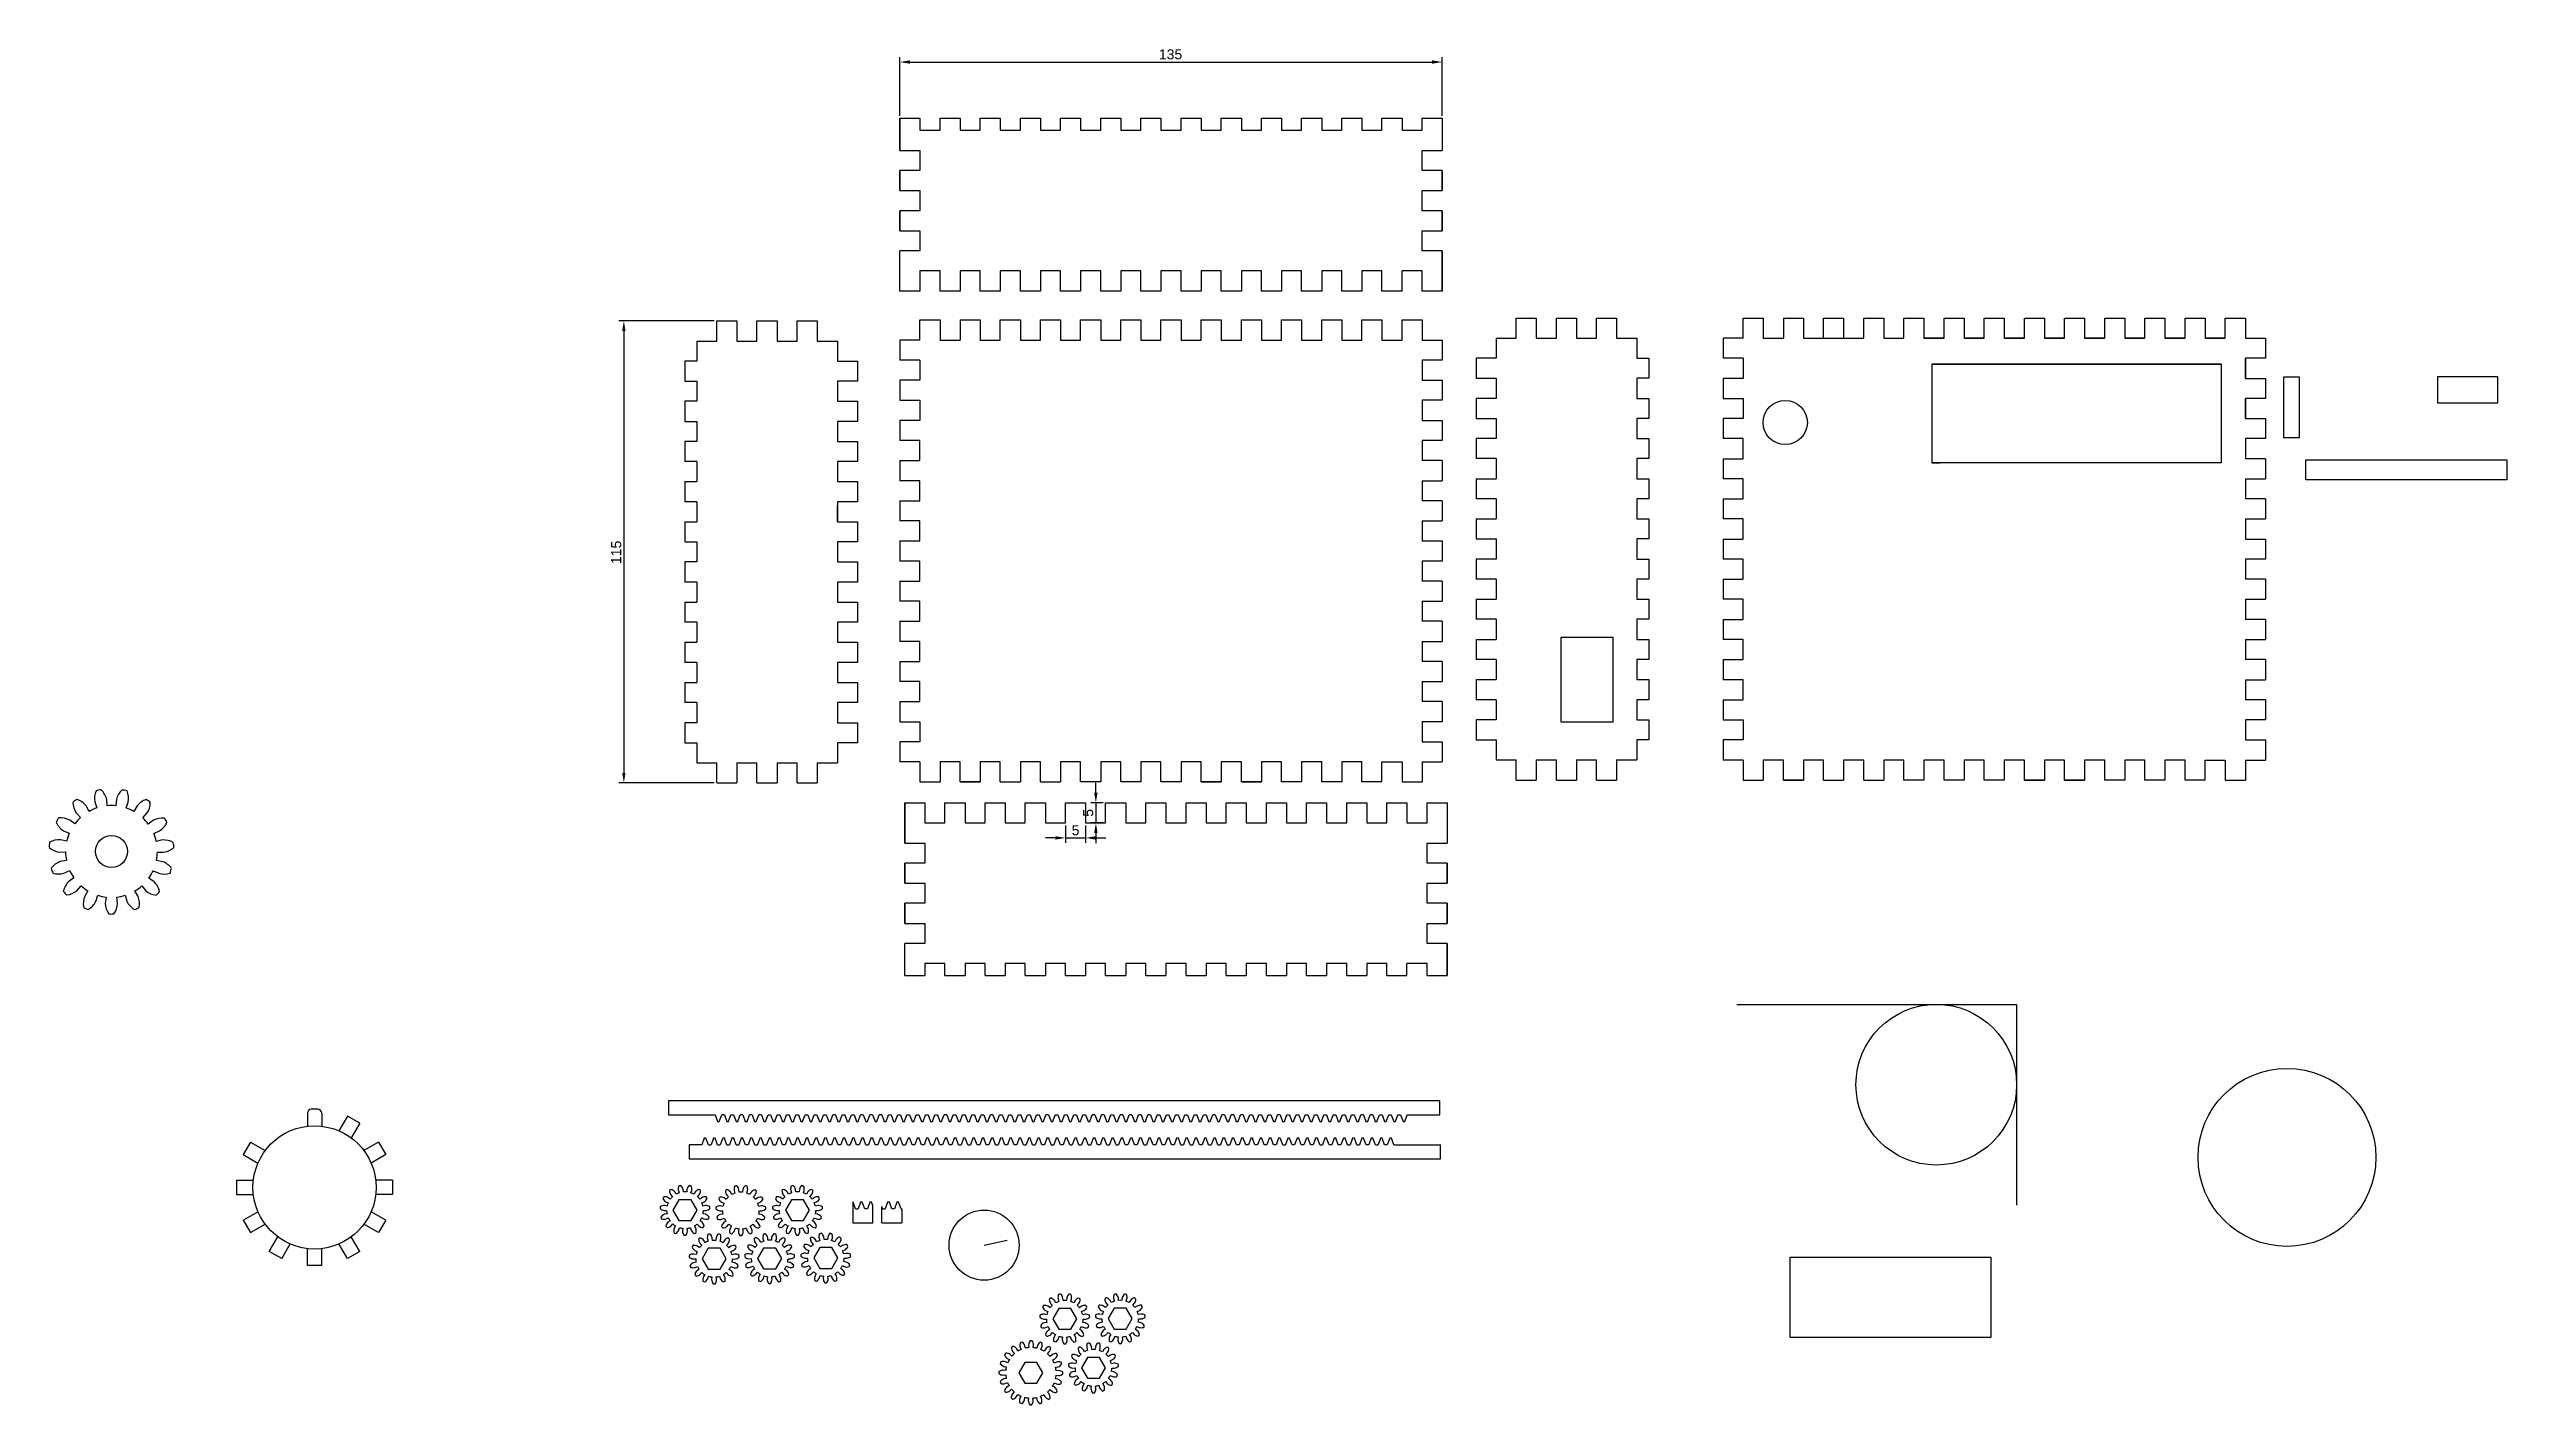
# Model space of a CAD drawing. Header units: millimetres. Extents: x -116 to 495, y 1 to 338.
import ezdxf

# ---------------------------------------------------------------- set-up
doc = ezdxf.new("R2010")
doc.units = ezdxf.units.MM
doc.styles.get("Standard").update_dxf_attribs({"font": 'arial.ttf'})
doc.dimstyles.new('ISO-25', dxfattribs={"dimtxt": 2.5, "dimasz": 2.5, "dimexe": 1.25, "dimexo": 0.625, "dimtad": 1, "dimtxsty": 'Standard', "dimcen": 2.5, "dimadec": 0, "dimazin": 0, "dimtfac": 1, "dimtmove": 0, "dimatfit": 3, "dimfxl": 1, "dimarcsym": 0})

msp = doc.modelspace()

# ---------------------------------------------------------------- texts
msp.add_text('135', height=2.5).set_placement((159.874, 335.578))
msp.add_text('115', height=2.5, rotation=90).set_placement((26.032, 209.938))

# ---------------------------------------------------------------- blocks, each defined once
blk = doc.blocks.new('*D9')
at = {"color": 0, "lineweight": -2, "transparency": 16777216}
for p, q in [((134.14, 141.79), (131.64, 141.79)), ((136.64, 144.89), (136.64, 140.54)), ((136.64, 141.79), (141.64, 141.79)), ((141.64, 144.89), (141.64, 140.54)), ((144.14, 141.79), (146.64, 141.79))]:
    blk.add_line(p, q, dxfattribs=at)
at = {"color": 0, "transparency": 16777216}
for points in [[(134.14, 142.2), (134.14, 141.37), (136.64, 141.79)], [(144.14, 142.2), (144.14, 141.37), (141.64, 141.79)]]:
    blk.add_solid(points, dxfattribs=at)
at = {"layer": 'Defpoints', "color": 0, "transparency": 16777216}
for p in [(136.64, 145.52), (141.64, 145.52), (141.64, 141.79)]:
    blk.add_point(p, dxfattribs=at)
at = {"color": 0, "transparency": 16777216, "insert": (139.14, 143.68), "char_height": 2.5, "attachment_point": 5}
blk.add_mtext('5', dxfattribs=at)
blk = doc.blocks.new('*D10')
at = {"color": 0, "lineweight": -2, "transparency": 16777216}
for p, q in [((144.2, 153.02), (144.2, 155.52)), ((146.01, 150.52), (142.95, 150.52)), ((144.2, 150.52), (144.2, 145.52)), ((146.01, 145.52), (142.95, 145.52)), ((144.2, 143.02), (144.2, 140.52))]:
    blk.add_line(p, q, dxfattribs=at)
at = {"color": 0, "transparency": 16777216}
for points in [[(143.78, 153.02), (144.62, 153.02), (144.2, 150.52)], [(143.78, 143.02), (144.62, 143.02), (144.2, 145.52)]]:
    blk.add_solid(points, dxfattribs=at)
at = {"layer": 'Defpoints', "color": 0, "transparency": 16777216}
for p in [(146.64, 150.52), (144.2, 145.52), (146.64, 145.52)]:
    blk.add_point(p, dxfattribs=at)
at = {"color": 0, "transparency": 16777216, "insert": (142.3, 148.02), "char_height": 2.5, "attachment_point": 5, "rotation": 90}
blk.add_mtext('5', dxfattribs=at)

# ---------------------------------------------------------------- dimensions: what is measured, and where the dimension line sits
dim = msp.add_linear_dim(base=(144.2, 145.518), p1=(146.636, 150.518), p2=(146.636, 145.518), angle=90, dimstyle='ISO-25')
dim.commit()
dim.dimension.update_dxf_attribs({"geometry": '*D10', "text_midpoint": (142.303, 148.018)})
dim = msp.add_linear_dim(base=(141.636, 141.787), p1=(136.636, 145.518), p2=(141.636, 145.518), dimstyle='ISO-25')
dim.commit()
dim.dimension.update_dxf_attribs({"geometry": '*D9', "text_midpoint": (139.136, 143.683)})

# ---------------------------------------------------------------- linework, layer by layer
for p, q in [((95.408, 321.539), (95.408, 336.159)), ((97.908, 334.909), (227.908, 334.909)), ((230.408, 321.539), (230.408, 336.159)), ((95.408, 320.914), (95.408, 312.914)), ((95.408, 312.914), (95.408, 320.914)), ((95.408, 320.914), (100.408, 320.914)), ((100.408, 320.914), (100.408, 317.914)), ((105.408, 317.914), (105.408, 320.914)), ((105.408, 320.914), (110.408, 320.914)), ((110.408, 320.914), (110.408, 317.914)), ((115.408, 317.914), (115.408, 320.914)), ((115.408, 320.914), (120.408, 320.914)), ((120.408, 320.914), (120.408, 317.914)), ((125.408, 317.914), (125.408, 320.914)), ((125.408, 320.914), (130.408, 320.914)), ((130.408, 320.914), (130.408, 317.914)), ((135.408, 317.914), (135.408, 320.914)), ((135.408, 320.914), (140.408, 320.914)), ((140.408, 320.914), (140.408, 317.914)), ((145.408, 317.914), (145.408, 320.914)), ((145.408, 320.914), (150.408, 320.914)), ((150.408, 320.914), (150.408, 317.914)), ((155.408, 317.914), (155.408, 320.914)), ((155.408, 320.914), (160.408, 320.914)), ((160.408, 320.914), (160.408, 317.914)), ((165.408, 317.914), (165.408, 320.914)), ((165.408, 320.914), (170.408, 320.914)), ((170.408, 320.914), (170.408, 317.914)), ((175.408, 317.914), (175.408, 320.914)), ((175.408, 320.914), (180.408, 320.914)), ((180.408, 320.914), (180.408, 317.914)), ((185.408, 317.914), (185.408, 320.914)), ((185.408, 320.914), (190.408, 320.914)), ((190.408, 320.914), (190.408, 317.914)), ((195.408, 317.914), (195.408, 320.914)), ((195.408, 320.914), (200.408, 320.914)), ((200.408, 320.914), (200.408, 317.914)), ((205.408, 317.914), (205.408, 320.914)), ((205.408, 320.914), (210.408, 320.914)), ((210.408, 320.914), (210.408, 317.914)), ((215.408, 317.914), (215.408, 320.914)), ((215.408, 320.914), (220.408, 320.914)), ((220.408, 320.914), (220.408, 317.914)), ((225.408, 317.914), (225.408, 320.914)), ((225.408, 320.914), (230.408, 320.914)), ((230.408, 320.914), (230.408, 312.914)), ((95.408, 312.914), (100.408, 312.914)), ((100.408, 317.914), (105.408, 317.914)), ((100.408, 312.914), (100.408, 307.914)), ((110.408, 317.914), (115.408, 317.914)), ((120.408, 317.914), (125.408, 317.914)), ((130.408, 317.914), (135.408, 317.914)), ((140.408, 317.914), (145.408, 317.914)), ((150.408, 317.914), (155.408, 317.914)), ((160.408, 317.914), (165.408, 317.914)), ((170.408, 317.914), (175.408, 317.914)), ((180.408, 317.914), (185.408, 317.914)), ((190.408, 317.914), (195.408, 317.914)), ((200.408, 317.914), (205.408, 317.914)), ((210.408, 317.914), (215.408, 317.914)), ((220.408, 317.914), (225.408, 317.914)), ((225.408, 307.914), (225.408, 312.914)), ((225.408, 312.914), (230.408, 312.914)), ((100.408, 307.914), (95.408, 307.914)), ((95.408, 307.914), (95.408, 302.914)), ((95.408, 302.914), (95.408, 307.914)), ((230.408, 307.914), (225.408, 307.914)), ((230.408, 302.914), (230.408, 307.914)), ((230.408, 307.914), (230.408, 302.914)), ((95.408, 302.914), (100.408, 302.914)), ((100.408, 302.914), (100.408, 297.914)), ((225.408, 297.914), (225.408, 302.914)), ((225.408, 302.914), (230.408, 302.914)), ((100.408, 297.914), (95.408, 297.914)), ((95.408, 297.914), (95.408, 292.914)), ((95.408, 292.914), (95.408, 297.914)), ((230.408, 297.914), (225.408, 297.914)), ((230.408, 292.914), (230.408, 297.914)), ((230.408, 297.914), (230.408, 292.914)), ((95.408, 292.914), (100.408, 292.914)), ((95.408, 277.914), (95.408, 287.914)), ((100.408, 287.914), (95.408, 287.914)), ((100.408, 292.914), (100.408, 287.914)), ((225.408, 287.914), (225.408, 292.914)), ((225.408, 292.914), (230.408, 292.914)), ((230.408, 287.914), (225.408, 287.914)), ((230.408, 277.914), (230.408, 287.914)), ((230.408, 287.914), (230.408, 277.914)), ((105.408, 282.914), (100.408, 282.914)), ((100.408, 282.914), (100.408, 277.914)), ((105.408, 277.914), (105.408, 282.914)), ((115.408, 282.914), (110.408, 282.914)), ((110.408, 282.914), (110.408, 277.914)), ((115.408, 277.914), (115.408, 282.914)), ((125.408, 282.914), (120.408, 282.914)), ((120.408, 282.914), (120.408, 277.914)), ((125.408, 277.914), (125.408, 282.914)), ((135.408, 282.914), (130.408, 282.914)), ((130.408, 282.914), (130.408, 277.914)), ((135.408, 277.914), (135.408, 282.914)), ((145.408, 282.914), (140.408, 282.914)), ((140.408, 282.914), (140.408, 277.914)), ((145.408, 277.914), (145.408, 282.914)), ((155.408, 282.914), (150.408, 282.914)), ((150.408, 282.914), (150.408, 277.914)), ((155.408, 277.914), (155.408, 282.914)), ((165.408, 282.914), (160.408, 282.914)), ((160.408, 282.914), (160.408, 277.914)), ((165.408, 277.914), (165.408, 282.914)), ((175.408, 282.914), (170.408, 282.914)), ((170.408, 282.914), (170.408, 277.914)), ((175.408, 277.914), (175.408, 282.914)), ((185.408, 282.914), (180.408, 282.914)), ((180.408, 282.914), (180.408, 277.914)), ((185.408, 277.914), (185.408, 282.914)), ((195.408, 282.914), (190.408, 282.914)), ((190.408, 282.914), (190.408, 277.914)), ((195.408, 277.914), (195.408, 282.914)), ((205.408, 282.914), (200.408, 282.914)), ((200.408, 282.914), (200.408, 277.914)), ((205.408, 277.914), (205.408, 282.914)), ((215.408, 282.914), (210.408, 282.914)), ((210.408, 282.914), (210.408, 277.914)), ((215.408, 277.914), (215.408, 282.914)), ((225.408, 282.914), (220.408, 282.914)), ((220.408, 277.914), (220.408, 282.914)), ((225.408, 277.914), (225.408, 282.914)), ((100.408, 277.914), (95.408, 277.914)), ((110.408, 277.914), (105.408, 277.914)), ((120.408, 277.914), (115.408, 277.914)), ((130.408, 277.914), (125.408, 277.914)), ((140.408, 277.914), (135.408, 277.914)), ((150.408, 277.914), (145.408, 277.914)), ((160.408, 277.914), (155.408, 277.914)), ((170.408, 277.914), (165.408, 277.914)), ((180.408, 277.914), (175.408, 277.914)), ((190.408, 277.914), (185.408, 277.914)), ((200.408, 277.914), (195.408, 277.914)), ((210.408, 277.914), (205.408, 277.914)), ((220.408, 277.914), (215.408, 277.914)), ((230.408, 277.914), (225.408, 277.914)), ((49.216, 270.472), (25.45, 270.472)), ((49.841, 270.472), (54.841, 270.472)), ((49.841, 265.472), (49.841, 270.472)), ((49.841, 270.472), (54.841, 270.472)), ((54.841, 270.472), (54.841, 265.472)), ((59.841, 270.472), (64.841, 270.472)), ((59.841, 265.472), (59.841, 270.472)), ((59.841, 270.472), (64.841, 270.472)), ((64.841, 270.472), (64.841, 265.472)), ((69.841, 270.472), (74.841, 270.472)), ((69.841, 265.472), (69.841, 270.472)), ((69.841, 270.472), (74.841, 270.472)), ((74.841, 270.472), (74.841, 265.472)), ((100.408, 265.707), (100.408, 270.707)), ((100.408, 270.707), (105.408, 270.707)), ((105.408, 270.707), (105.408, 265.707)), ((110.408, 270.707), (115.408, 270.707)), ((110.408, 270.707), (110.408, 265.707)), ((115.408, 270.707), (115.408, 265.707)), ((120.408, 270.707), (125.408, 270.707)), ((120.408, 265.707), (120.408, 270.707)), ((125.408, 270.707), (125.408, 265.707)), ((130.408, 265.707), (130.408, 270.707)), ((130.408, 270.707), (135.408, 270.707)), ((135.408, 270.707), (135.408, 265.707)), ((140.408, 265.707), (140.408, 270.707)), ((140.408, 270.707), (145.408, 270.707)), ((145.408, 270.707), (145.408, 265.707)), ((150.408, 270.707), (155.408, 270.707)), ((150.408, 265.707), (150.408, 270.707)), ((155.408, 270.707), (155.408, 265.707)), ((160.408, 265.707), (160.408, 270.707)), ((160.408, 270.707), (165.408, 270.707)), ((165.408, 270.707), (165.408, 265.707)), ((170.408, 265.707), (170.408, 270.707)), ((170.408, 270.707), (175.408, 270.707)), ((175.408, 270.707), (175.408, 265.707)), ((180.408, 265.707), (180.408, 270.707)), ((180.408, 270.707), (185.408, 270.707)), ((185.408, 270.707), (185.408, 265.707)), ((190.408, 265.707), (190.408, 270.707)), ((190.408, 270.707), (195.408, 270.707)), ((195.408, 270.707), (195.408, 265.707)), ((200.408, 265.707), (200.408, 270.707)), ((200.408, 270.707), (205.408, 270.707)), ((205.408, 270.707), (205.408, 265.707)), ((210.408, 265.707), (210.408, 270.707)), ((210.408, 270.707), (215.408, 270.707)), ((215.408, 270.707), (215.408, 265.707)), ((220.408, 265.707), (220.408, 270.707)), ((220.408, 270.707), (225.408, 270.707)), ((225.408, 270.707), (225.408, 265.707)), ((248.831, 271.194), (253.831, 271.194)), ((248.831, 266.194), (248.831, 271.194)), ((248.831, 271.194), (253.831, 271.194)), ((253.831, 271.194), (253.831, 266.194)), ((258.831, 266.194), (258.831, 271.194)), ((258.831, 271.194), (263.831, 271.194)), ((258.831, 271.194), (263.831, 271.194)), ((263.831, 271.194), (263.831, 266.194)), ((268.831, 266.194), (268.831, 271.194)), ((268.831, 271.194), (273.831, 271.194)), ((268.831, 271.194), (273.831, 271.194)), ((273.831, 271.194), (273.831, 266.194)), ((305.333, 266.175), (305.333, 271.175)), ((305.333, 271.175), (310.333, 271.175)), ((310.333, 271.175), (310.333, 266.175)), ((315.333, 271.175), (320.333, 271.175)), ((315.333, 271.175), (315.333, 266.175)), ((320.333, 271.175), (320.333, 266.175)), ((325.333, 266.175), (325.333, 271.175)), ((325.333, 271.175), (330.333, 271.175)), ((330.333, 271.175), (330.333, 266.175)), ((335.333, 266.175), (335.333, 271.175)), ((335.333, 271.175), (340.333, 271.175)), ((340.333, 271.175), (340.333, 266.175)), ((345.333, 266.175), (345.333, 271.175)), ((345.333, 271.175), (350.333, 271.175)), ((350.333, 271.175), (350.333, 266.175)), ((355.333, 266.175), (355.333, 271.175)), ((355.333, 271.175), (360.333, 271.175)), ((360.333, 271.175), (360.333, 266.175)), ((365.333, 266.175), (365.333, 271.175)), ((365.333, 271.175), (370.333, 271.175)), ((370.333, 271.175), (370.333, 266.175)), ((375.333, 266.175), (375.333, 271.175)), ((375.333, 271.175), (380.333, 271.175)), ((380.333, 271.175), (380.333, 266.175)), ((385.333, 271.175), (390.333, 271.175)), ((385.333, 266.175), (385.333, 271.175)), ((390.333, 271.175), (390.333, 266.175)), ((395.333, 271.175), (400.333, 271.175)), ((395.333, 266.175), (395.333, 271.175)), ((400.333, 271.175), (400.333, 266.175)), ((405.333, 266.175), (405.333, 271.175)), ((405.333, 271.175), (410.333, 271.175)), ((410.333, 271.175), (410.333, 266.175)), ((415.333, 271.175), (420.333, 271.175)), ((415.333, 266.175), (415.333, 271.175)), ((420.333, 271.175), (420.333, 266.175)), ((425.333, 266.175), (425.333, 271.175)), ((425.333, 271.175), (430.333, 271.175)), ((430.333, 271.175), (430.333, 266.175)), ((26.7, 267.972), (26.7, 157.972)), ((44.841, 265.472), (44.841, 260.472)), ((44.841, 265.472), (49.841, 265.472)), ((54.841, 265.472), (59.841, 265.472)), ((64.841, 265.472), (69.841, 265.472)), ((74.841, 265.472), (79.841, 265.472)), ((79.841, 265.472), (79.841, 260.472)), ((100.408, 265.707), (95.408, 265.707)), ((95.408, 265.707), (95.408, 260.707)), ((105.408, 265.707), (110.408, 265.707)), ((115.408, 265.707), (120.408, 265.707)), ((125.408, 265.707), (130.408, 265.707)), ((135.408, 265.707), (140.408, 265.707)), ((145.408, 265.707), (150.408, 265.707)), ((155.408, 265.707), (160.408, 265.707)), ((165.408, 265.707), (170.408, 265.707)), ((175.408, 265.707), (180.408, 265.707)), ((185.408, 265.707), (190.408, 265.707)), ((195.408, 265.707), (200.408, 265.707)), ((205.408, 265.707), (210.408, 265.707)), ((215.408, 265.707), (220.408, 265.707)), ((225.408, 265.707), (230.408, 265.707)), ((230.408, 265.707), (230.408, 260.707)), ((243.831, 266.194), (243.831, 261.194)), ((243.831, 266.194), (248.831, 266.194)), ((253.831, 266.194), (258.831, 266.194)), ((263.831, 266.194), (268.831, 266.194)), ((273.831, 266.194), (278.831, 266.194)), ((278.831, 266.194), (278.831, 261.194)), ((305.333, 266.175), (300.333, 266.175)), ((300.333, 266.175), (300.333, 261.175)), ((310.333, 266.175), (315.333, 266.175)), ((320.333, 266.175), (325.333, 266.175)), ((324.333, 266.175), (334.833, 266.175)), ((324.333, 266.175), (334.833, 266.175)), ((330.333, 266.175), (335.333, 266.175)), ((340.333, 266.175), (345.333, 266.175)), ((350.333, 266.175), (355.333, 266.175)), ((355.333, 266.175), (350.333, 266.175)), ((360.333, 266.175), (365.333, 266.175)), ((365.333, 266.175), (360.333, 266.175)), ((370.333, 266.175), (375.333, 266.175)), ((375.333, 266.175), (370.333, 266.175)), ((380.333, 266.175), (385.333, 266.175)), ((385.333, 266.175), (380.333, 266.175)), ((390.333, 266.175), (395.333, 266.175)), ((395.333, 266.175), (390.333, 266.175)), ((400.333, 266.175), (405.333, 266.175)), ((405.333, 266.175), (400.333, 266.175)), ((410.333, 266.175), (415.333, 266.175)), ((415.333, 266.175), (410.333, 266.175)), ((420.333, 266.175), (425.333, 266.175)), ((425.333, 266.175), (420.333, 266.175)), ((425.333, 266.175), (424.333, 266.175)), ((430.333, 266.175), (435.333, 266.175)), ((435.333, 266.175), (435.333, 261.175)), ((44.841, 260.472), (41.841, 260.472)), ((41.841, 260.472), (41.841, 255.472)), ((79.841, 260.472), (84.841, 260.472)), ((84.841, 260.472), (84.841, 255.472)), ((100.408, 260.707), (95.408, 260.707)), ((100.408, 260.707), (100.408, 255.707)), ((225.408, 260.707), (225.408, 255.707)), ((230.408, 260.707), (225.408, 260.707)), ((238.831, 261.194), (238.831, 256.194)), ((243.831, 261.194), (238.831, 261.194)), ((278.831, 261.194), (281.831, 261.194)), ((281.831, 261.194), (281.831, 256.194)), ((305.333, 261.175), (300.333, 261.175)), ((305.333, 261.175), (305.333, 256.175)), ((424.333, 259.675), (352.333, 259.675)), ((352.333, 259.675), (424.333, 259.675)), ((354.333, 259.675), (352.333, 259.675)), ((352.333, 259.675), (352.333, 235.175)), ((424.333, 259.675), (424.333, 235.175)), ((430.333, 261.175), (430.333, 256.175)), ((435.333, 261.175), (430.333, 261.175)), ((430.333, 256.175), (430.333, 261.175)), ((41.841, 255.472), (44.841, 255.472)), ((44.841, 255.472), (44.841, 250.472)), ((84.841, 255.472), (79.841, 255.472)), ((79.841, 255.472), (79.841, 250.472)), ((100.408, 255.707), (95.408, 255.707)), ((95.408, 255.707), (95.408, 250.707)), ((225.408, 255.707), (230.408, 255.707)), ((230.408, 255.707), (230.408, 250.707)), ((238.831, 256.194), (243.831, 256.194)), ((243.831, 251.194), (238.831, 251.194)), ((238.831, 251.194), (238.831, 246.194)), ((243.831, 256.194), (243.831, 251.194)), ((281.831, 256.194), (278.831, 256.194)), ((278.831, 256.194), (278.831, 251.194)), ((278.831, 251.194), (281.831, 251.194)), ((281.831, 251.194), (281.831, 246.194)), ((305.333, 256.175), (300.333, 256.175)), ((300.333, 256.175), (300.333, 251.175)), ((300.333, 251.175), (305.333, 251.175)), ((305.333, 251.175), (305.333, 246.175)), ((430.333, 256.175), (435.333, 256.175)), ((435.333, 251.175), (430.333, 251.175)), ((430.333, 251.175), (430.333, 246.175)), ((430.333, 246.175), (430.333, 251.175)), ((435.333, 256.175), (435.333, 251.175)), ((443.834, 256.48), (439.834, 256.48)), ((439.834, 256.48), (439.834, 241.48)), ((443.834, 241.48), (443.834, 256.48)), ((493.147, 256.592), (478.147, 256.592)), ((478.147, 256.592), (478.147, 250.092)), ((493.147, 250.092), (493.147, 256.592)), ((44.841, 250.472), (41.841, 250.472)), ((41.841, 250.472), (41.841, 245.472)), ((41.841, 245.472), (44.841, 245.472)), ((44.841, 245.472), (44.841, 240.472)), ((44.841, 245.472), (44.863, 240.472)), ((79.841, 250.472), (84.841, 250.472)), ((84.841, 245.472), (79.841, 245.472)), ((79.841, 245.472), (79.841, 240.472)), ((84.841, 250.472), (84.841, 245.472)), ((95.408, 250.707), (100.408, 250.707)), ((100.408, 245.707), (95.408, 245.707)), ((95.408, 245.707), (95.408, 240.707)), ((100.408, 250.707), (100.408, 245.707)), ((230.408, 250.707), (225.408, 250.707)), ((225.408, 250.707), (225.408, 245.707)), ((225.408, 245.707), (230.408, 245.707)), ((230.408, 245.707), (230.43, 240.707)), ((230.408, 245.707), (230.408, 240.707)), ((238.831, 246.194), (243.831, 246.194)), ((243.831, 246.194), (243.831, 241.194)), ((243.831, 246.194), (243.853, 241.194)), ((281.831, 246.194), (278.831, 246.194)), ((278.831, 246.194), (278.831, 241.194)), ((305.333, 246.175), (300.333, 246.175)), ((300.333, 246.175), (300.333, 241.175)), ((430.333, 246.175), (435.333, 246.175)), ((435.333, 246.175), (435.333, 241.175)), ((435.333, 246.175), (435.355, 241.175)), ((478.147, 250.092), (493.147, 250.092)), ((44.863, 240.472), (41.841, 240.472)), ((41.841, 240.472), (41.841, 235.472)), ((79.841, 240.472), (84.841, 240.472)), ((84.841, 240.472), (84.841, 235.472)), ((100.408, 240.707), (95.408, 240.707)), ((100.408, 235.707), (100.408, 240.707)), ((230.43, 240.707), (225.43, 240.707)), ((225.43, 240.707), (225.43, 235.707)), ((243.853, 241.194), (238.853, 241.194)), ((238.853, 241.194), (238.853, 236.194)), ((278.831, 241.194), (281.831, 241.194)), ((281.831, 241.194), (281.831, 236.194)), ((305.333, 241.175), (300.333, 241.175)), ((305.333, 236.175), (305.333, 241.175)), ((435.355, 241.175), (430.355, 241.175)), ((430.355, 241.175), (430.355, 236.175)), ((439.834, 241.48), (443.834, 241.48)), ((44.841, 235.472), (41.841, 235.472)), ((44.841, 235.472), (44.841, 230.472)), ((84.841, 235.472), (79.841, 235.472)), ((79.841, 235.472), (79.841, 230.472)), ((95.408, 235.707), (100.408, 235.707)), ((95.408, 235.707), (95.408, 230.707)), ((230.408, 235.707), (225.408, 235.707)), ((230.408, 235.707), (230.408, 230.707)), ((243.831, 236.194), (238.831, 236.194)), ((243.831, 236.194), (243.831, 231.194)), ((281.831, 236.194), (278.831, 236.194)), ((278.831, 236.194), (278.831, 231.194)), ((300.333, 236.175), (300.333, 231.175)), ((300.333, 236.175), (305.333, 236.175)), ((424.333, 235.175), (352.333, 235.175)), ((352.333, 235.175), (354.333, 235.175)), ((352.333, 235.175), (354.333, 235.175)), ((435.333, 236.175), (430.333, 236.175)), ((435.333, 236.175), (435.333, 231.175)), ((445.43, 235.889), (495.43, 235.889)), ((445.43, 230.889), (445.43, 235.889)), ((495.43, 235.889), (495.43, 230.889)), ((41.841, 230.472), (44.841, 230.472)), ((41.841, 230.472), (41.841, 225.472)), ((79.841, 230.472), (84.841, 230.472)), ((84.841, 230.472), (84.841, 225.472)), ((100.408, 230.707), (95.408, 230.707)), ((100.408, 225.707), (100.408, 230.707)), ((225.408, 230.707), (230.408, 230.707)), ((225.408, 230.707), (225.408, 225.707)), ((238.831, 231.194), (243.831, 231.194)), ((238.831, 231.194), (238.831, 226.194)), ((278.831, 231.194), (281.831, 231.194)), ((281.831, 231.194), (281.831, 226.194)), ((305.333, 231.175), (300.333, 231.175)), ((305.333, 226.175), (305.333, 231.175)), ((430.333, 231.175), (435.333, 231.175)), ((430.333, 231.175), (430.333, 226.175)), ((495.43, 230.889), (445.43, 230.889)), ((44.841, 225.472), (41.841, 225.472)), ((41.841, 220.472), (44.841, 220.472)), ((41.841, 220.472), (41.841, 215.472)), ((44.841, 225.472), (44.841, 220.472)), ((44.841, 224.472), (44.841, 220.472)), ((44.841, 224.472), (44.841, 221.472)), ((84.841, 225.472), (79.841, 225.472)), ((79.841, 225.472), (79.841, 220.472)), ((79.841, 220.472), (79.841, 224.472)), ((79.841, 220.472), (84.841, 220.472)), ((84.841, 220.472), (84.841, 215.472)), ((95.408, 225.707), (100.408, 225.707)), ((95.408, 225.707), (95.408, 220.707)), ((100.408, 220.707), (95.408, 220.707)), ((100.408, 215.707), (100.408, 220.707)), ((230.408, 225.707), (225.408, 225.707)), ((225.408, 220.707), (230.408, 220.707)), ((225.408, 220.707), (225.408, 215.707)), ((230.408, 225.707), (230.408, 220.707)), ((243.831, 226.194), (238.831, 226.194)), ((238.831, 221.194), (243.831, 221.194)), ((238.831, 221.194), (238.831, 216.194)), ((243.831, 226.194), (243.831, 221.194)), ((281.831, 226.194), (278.831, 226.194)), ((278.831, 226.194), (278.831, 221.194)), ((278.831, 221.194), (281.831, 221.194)), ((281.831, 221.194), (281.831, 216.194)), ((300.333, 226.175), (300.333, 221.175)), ((300.333, 226.175), (305.333, 226.175)), ((305.333, 221.175), (300.333, 221.175)), ((305.333, 216.175), (305.333, 221.175)), ((435.333, 226.175), (430.333, 226.175)), ((430.333, 221.175), (435.333, 221.175)), ((430.333, 221.175), (430.333, 216.175)), ((435.333, 226.175), (435.333, 221.175)), ((41.841, 215.472), (44.841, 215.472)), ((44.841, 215.472), (44.841, 210.472)), ((84.841, 215.472), (79.841, 215.472)), ((79.841, 215.472), (79.841, 210.472)), ((95.408, 215.707), (100.408, 215.707)), ((95.408, 215.707), (95.408, 210.707)), ((225.408, 215.707), (230.408, 215.707)), ((230.408, 215.707), (230.408, 210.707)), ((238.831, 216.194), (243.831, 216.194)), ((243.831, 216.194), (243.831, 211.194)), ((281.831, 216.194), (278.831, 216.194)), ((278.831, 216.194), (278.831, 211.194)), ((300.333, 216.175), (300.333, 211.175)), ((300.333, 216.175), (305.333, 216.175)), ((430.333, 216.175), (435.333, 216.175)), ((435.333, 216.175), (435.333, 211.175)), ((44.841, 210.472), (41.841, 210.472)), ((41.841, 210.472), (41.841, 205.472)), ((79.841, 210.472), (84.841, 210.472)), ((84.841, 210.472), (84.841, 205.472)), ((100.408, 210.707), (95.408, 210.707)), ((100.408, 205.707), (100.408, 210.707)), ((230.408, 210.707), (225.408, 210.707)), ((225.408, 210.707), (225.408, 205.707)), ((243.831, 211.194), (238.831, 211.194)), ((238.831, 211.194), (238.831, 206.194)), ((278.831, 211.194), (281.831, 211.194)), ((281.831, 211.194), (281.831, 206.194)), ((305.333, 211.175), (300.333, 211.175)), ((305.333, 206.175), (305.333, 211.175)), ((435.333, 211.175), (430.333, 211.175)), ((430.333, 211.175), (430.333, 206.175)), ((44.841, 205.472), (41.841, 205.472)), ((44.841, 205.472), (44.841, 200.472)), ((84.841, 205.472), (79.841, 205.472)), ((79.841, 205.472), (79.841, 200.472)), ((95.408, 205.707), (100.408, 205.707)), ((95.408, 205.707), (95.408, 200.707)), ((230.408, 205.707), (225.408, 205.707)), ((230.408, 205.707), (230.408, 200.707)), ((243.831, 206.194), (238.831, 206.194)), ((243.831, 206.194), (243.831, 201.194)), ((281.831, 206.194), (278.831, 206.194)), ((278.831, 206.194), (278.831, 201.194)), ((300.333, 206.175), (300.333, 201.175)), ((300.333, 206.175), (305.333, 206.175)), ((435.333, 206.175), (430.333, 206.175)), ((435.333, 206.175), (435.333, 201.175)), ((41.841, 200.472), (44.841, 200.472)), ((41.841, 200.472), (41.841, 195.472)), ((79.841, 200.472), (84.841, 200.472)), ((84.841, 200.472), (84.841, 195.472)), ((100.408, 200.707), (95.408, 200.707)), ((100.408, 195.707), (100.408, 200.707)), ((225.408, 200.707), (230.408, 200.707)), ((225.408, 200.707), (225.408, 195.707)), ((238.831, 201.194), (243.831, 201.194)), ((238.831, 201.194), (238.831, 196.194)), ((243.831, 196.194), (238.831, 196.194)), ((243.831, 196.194), (243.831, 191.194)), ((278.831, 201.194), (281.831, 201.194)), ((281.831, 196.194), (278.831, 196.194)), ((278.831, 196.194), (278.831, 191.194)), ((281.831, 201.194), (281.831, 196.194)), ((305.333, 201.175), (300.333, 201.175)), ((300.333, 196.175), (300.333, 191.175)), ((300.333, 196.175), (305.333, 196.175)), ((305.333, 196.175), (305.333, 201.175)), ((430.333, 201.175), (435.333, 201.175)), ((430.333, 201.175), (430.333, 196.175)), ((435.333, 196.175), (430.333, 196.175)), ((435.333, 196.175), (435.333, 191.175)), ((44.841, 195.472), (41.841, 195.472)), ((41.841, 190.472), (44.841, 190.472)), ((41.841, 190.472), (41.841, 185.472)), ((44.841, 195.472), (44.841, 190.472)), ((84.841, 195.472), (79.841, 195.472)), ((79.841, 195.472), (79.841, 190.472)), ((79.841, 190.472), (84.841, 190.472)), ((84.841, 190.472), (84.841, 185.472)), ((95.408, 195.707), (100.408, 195.707)), ((95.408, 195.707), (95.408, 190.707)), ((100.408, 190.707), (95.408, 190.707)), ((100.408, 185.707), (100.408, 190.707)), ((230.408, 195.707), (225.408, 195.707)), ((225.408, 190.707), (230.408, 190.707)), ((225.408, 190.707), (225.408, 185.707)), ((230.408, 195.707), (230.408, 190.707)), ((238.831, 191.194), (243.831, 191.194)), ((238.831, 191.194), (238.831, 186.194)), ((272.978, 191.677), (259.978, 191.677)), ((259.978, 191.677), (259.978, 170.677)), ((272.978, 170.677), (272.978, 191.677)), ((278.831, 191.194), (281.831, 191.194)), ((281.831, 191.194), (281.831, 186.194)), ((305.333, 191.175), (300.333, 191.175)), ((305.333, 186.175), (305.333, 191.175)), ((430.333, 191.175), (435.333, 191.175)), ((430.333, 191.175), (430.333, 186.175)), ((44.841, 185.472), (41.841, 185.472)), ((44.841, 185.472), (44.841, 180.472)), ((84.841, 185.472), (79.841, 185.472)), ((79.841, 185.472), (79.841, 180.472)), ((95.408, 185.707), (100.408, 185.707)), ((95.408, 185.707), (95.408, 180.707)), ((230.408, 185.707), (225.408, 185.707)), ((230.408, 185.707), (230.408, 180.707)), ((243.831, 186.194), (238.831, 186.194)), ((243.831, 186.194), (243.831, 181.194)), ((281.831, 186.194), (278.831, 186.194)), ((278.831, 186.194), (278.831, 181.194)), ((300.333, 186.175), (300.333, 181.175)), ((300.333, 186.175), (305.333, 186.175)), ((435.333, 186.175), (430.333, 186.175)), ((435.333, 186.175), (435.333, 181.175)), ((41.841, 180.472), (44.841, 180.472)), ((41.841, 180.472), (41.841, 175.472)), ((79.841, 180.472), (84.841, 180.472)), ((84.841, 180.472), (84.841, 175.472)), ((100.408, 180.707), (95.408, 180.707)), ((100.408, 175.707), (100.408, 180.707)), ((225.408, 180.707), (230.408, 180.707)), ((225.408, 180.707), (225.408, 175.707)), ((238.831, 181.194), (238.831, 176.194)), ((238.831, 181.194), (243.831, 181.194)), ((278.831, 181.194), (281.831, 181.194)), ((281.831, 181.194), (281.831, 176.194)), ((305.333, 181.175), (300.333, 181.175)), ((305.333, 176.175), (305.333, 181.175)), ((430.333, 181.175), (430.333, 176.175)), ((430.333, 181.175), (435.333, 181.175)), ((44.841, 175.472), (41.841, 175.472)), ((44.841, 175.472), (44.841, 170.472)), ((84.841, 175.472), (79.841, 175.472)), ((79.841, 175.472), (79.841, 170.472)), ((95.416, 175.707), (100.416, 175.707)), ((95.416, 175.707), (95.416, 170.707)), ((230.408, 175.707), (225.408, 175.707)), ((230.408, 175.707), (230.408, 170.707)), ((243.831, 176.194), (238.831, 176.194)), ((243.831, 176.194), (243.831, 171.194)), ((281.831, 176.194), (278.831, 176.194)), ((278.831, 176.194), (278.831, 171.194)), ((300.341, 176.175), (305.341, 176.175)), ((300.341, 176.175), (300.341, 171.175)), ((435.333, 176.175), (430.333, 176.175)), ((435.333, 176.175), (435.333, 171.175)), ((44.841, 170.472), (41.841, 170.472)), ((41.841, 170.472), (41.841, 165.472)), ((41.841, 165.472), (44.841, 165.472)), ((44.841, 165.472), (44.841, 160.472)), ((79.841, 170.472), (84.841, 170.472)), ((84.841, 165.472), (79.841, 165.472)), ((79.841, 165.472), (79.841, 160.472)), ((84.841, 170.472), (84.841, 165.472)), ((95.416, 165.707), (95.408, 160.707)), ((95.416, 170.707), (100.416, 170.707)), ((100.416, 165.707), (95.416, 165.707)), ((100.416, 170.707), (100.416, 165.707)), ((225.408, 170.707), (225.408, 165.707)), ((230.408, 170.707), (225.408, 170.707)), ((225.408, 165.707), (230.408, 165.707)), ((230.408, 165.707), (230.408, 160.707)), ((243.831, 171.194), (238.831, 171.194)), ((238.831, 171.194), (238.831, 166.194)), ((238.831, 166.194), (243.831, 166.194)), ((243.831, 166.194), (243.831, 161.194)), ((259.978, 170.677), (272.978, 170.677)), ((278.831, 171.194), (281.831, 171.194)), ((281.831, 166.194), (278.831, 166.194)), ((278.831, 166.194), (278.831, 161.194)), ((281.831, 171.194), (281.831, 166.194)), ((300.341, 166.175), (300.333, 161.175)), ((300.341, 171.175), (305.341, 171.175)), ((305.341, 166.175), (300.341, 166.175)), ((305.341, 171.175), (305.341, 166.175)), ((435.333, 171.175), (430.333, 171.175)), ((430.333, 171.175), (430.333, 166.175)), ((430.333, 166.175), (435.333, 166.175)), ((435.333, 166.175), (435.333, 161.175)), ((44.841, 160.472), (49.841, 160.472)), ((49.841, 155.472), (49.841, 160.472)), ((54.841, 160.472), (54.841, 155.472)), ((54.841, 160.472), (59.841, 160.472)), ((59.841, 155.472), (59.841, 160.472)), ((64.841, 160.472), (64.841, 155.472)), ((64.841, 160.472), (69.841, 160.472)), ((69.841, 155.472), (69.841, 160.472)), ((74.841, 160.472), (74.841, 155.472)), ((74.841, 160.472), (79.841, 160.472)), ((100.416, 160.707), (95.408, 160.707)), ((100.416, 160.707), (100.416, 155.707)), ((105.408, 160.707), (105.408, 155.707)), ((110.408, 160.707), (105.408, 160.707)), ((110.408, 155.707), (110.408, 160.707)), ((115.408, 160.707), (115.408, 155.707)), ((120.408, 160.707), (115.408, 160.707)), ((120.408, 155.707), (120.408, 160.707)), ((130.408, 160.707), (125.408, 160.707)), ((125.408, 160.707), (125.408, 155.707)), ((130.408, 155.707), (130.408, 160.707)), ((140.408, 160.707), (135.408, 160.707)), ((135.408, 160.707), (135.408, 155.707)), ((140.408, 160.707), (135.408, 160.707)), ((140.408, 155.707), (140.408, 160.707)), ((150.408, 160.707), (145.408, 160.707)), ((145.408, 160.707), (145.408, 155.707)), ((150.408, 155.707), (150.408, 160.707)), ((155.408, 160.707), (155.408, 155.707)), ((160.408, 160.707), (155.408, 160.707)), ((160.408, 155.707), (160.408, 160.707)), ((170.408, 160.707), (165.408, 160.707)), ((165.408, 160.707), (165.408, 155.707)), ((170.408, 155.707), (170.408, 160.707)), ((180.408, 160.707), (175.408, 160.707)), ((175.408, 160.707), (175.408, 155.707)), ((180.408, 155.707), (180.408, 160.707)), ((190.408, 160.707), (185.408, 160.707)), ((190.396, 160.707), (185.408, 160.707)), ((185.408, 160.707), (185.408, 155.707)), ((190.408, 155.707), (190.396, 160.707)), ((200.408, 160.707), (195.408, 160.707)), ((200.408, 160.707), (195.408, 160.707)), ((195.408, 160.707), (195.408, 155.707)), ((200.408, 155.707), (200.408, 160.707)), ((210.408, 160.707), (205.408, 160.707)), ((205.408, 160.707), (205.408, 155.707)), ((210.408, 160.707), (205.408, 160.707)), ((210.408, 155.707), (210.408, 160.707)), ((215.408, 155.707), (215.408, 160.707)), ((215.408, 160.707), (220.408, 160.707)), ((220.408, 160.707), (220.408, 155.707)), ((225.408, 160.707), (230.408, 160.707)), ((225.408, 160.707), (225.408, 155.707)), ((243.831, 161.194), (248.831, 161.194)), ((248.831, 156.194), (248.831, 161.194)), ((253.831, 161.194), (253.831, 156.194)), ((253.831, 161.194), (258.831, 161.194)), ((258.831, 156.194), (258.831, 161.194)), ((263.831, 161.194), (263.831, 156.194)), ((263.831, 161.194), (268.831, 161.194)), ((268.831, 156.194), (268.831, 161.194)), ((273.831, 161.194), (273.831, 156.194)), ((273.831, 161.194), (278.831, 161.194)), ((305.341, 161.175), (300.333, 161.175)), ((305.341, 161.175), (305.341, 156.175)), ((315.333, 161.175), (310.333, 161.175)), ((310.333, 161.175), (310.333, 156.175)), ((315.333, 156.175), (315.333, 161.175)), ((325.333, 161.175), (320.333, 161.175)), ((320.333, 161.175), (320.333, 156.175)), ((325.333, 156.175), (325.333, 161.175)), ((335.333, 161.175), (330.333, 161.175)), ((330.333, 161.175), (330.333, 156.175)), ((335.333, 156.175), (335.333, 161.175)), ((345.333, 161.175), (340.333, 161.175)), ((345.333, 161.175), (340.333, 161.175)), ((340.333, 161.175), (340.333, 156.175)), ((345.333, 156.175), (345.333, 161.175)), ((355.333, 161.175), (350.333, 161.175)), ((350.333, 161.175), (350.333, 156.175)), ((355.333, 156.175), (355.333, 161.175)), ((365.333, 161.175), (360.333, 161.175)), ((360.333, 161.175), (360.333, 156.175)), ((365.333, 156.175), (365.333, 161.175)), ((375.333, 161.175), (370.333, 161.175)), ((370.333, 161.175), (370.333, 156.175)), ((375.333, 156.175), (375.333, 161.175)), ((385.333, 161.175), (380.333, 161.175)), ((380.333, 161.175), (380.333, 156.175)), ((385.333, 156.175), (385.333, 161.175)), ((395.333, 161.175), (390.333, 161.175)), ((395.321, 161.175), (390.333, 161.175)), ((390.333, 161.175), (390.333, 156.175)), ((395.333, 156.175), (395.321, 161.175)), ((405.333, 161.175), (400.333, 161.175)), ((405.333, 161.175), (400.333, 161.175)), ((400.333, 161.175), (400.333, 156.175)), ((405.333, 156.175), (405.333, 161.175)), ((415.333, 161.175), (410.333, 161.175)), ((415.333, 161.175), (410.333, 161.175)), ((410.333, 161.175), (410.333, 156.175)), ((415.333, 156.175), (415.333, 161.175)), ((420.333, 156.175), (420.333, 161.175)), ((420.333, 161.175), (425.333, 161.175)), ((425.333, 161.175), (425.333, 156.175)), ((430.333, 161.175), (435.333, 161.175)), ((430.333, 161.175), (430.333, 156.175)), ((49.216, 155.472), (25.45, 155.472)), ((49.841, 155.472), (54.841, 155.472)), ((59.841, 155.472), (64.841, 155.472)), ((69.841, 155.472), (74.841, 155.472)), ((100.416, 155.707), (105.408, 155.707)), ((115.408, 155.707), (110.408, 155.707)), ((110.408, 155.707), (115.408, 155.707)), ((120.408, 155.707), (125.408, 155.707)), ((130.408, 155.707), (135.408, 155.707)), ((145.408, 155.707), (140.408, 155.707)), ((155.408, 155.707), (150.408, 155.707)), ((165.408, 155.707), (160.408, 155.707)), ((175.408, 155.707), (170.408, 155.707)), ((170.408, 155.707), (175.408, 155.707)), ((185.408, 155.707), (180.408, 155.707)), ((180.408, 155.707), (185.408, 155.707)), ((195.408, 155.707), (190.408, 155.707)), ((205.408, 155.707), (200.408, 155.707)), ((215.408, 155.707), (210.408, 155.707)), ((220.408, 155.707), (225.408, 155.707)), ((248.831, 156.194), (253.831, 156.194)), ((258.831, 156.194), (263.831, 156.194)), ((268.831, 156.194), (273.831, 156.194)), ((305.341, 156.175), (310.333, 156.175)), ((315.333, 156.175), (320.333, 156.175)), ((320.333, 156.175), (315.333, 156.175)), ((325.333, 156.175), (330.333, 156.175)), ((335.333, 156.175), (340.333, 156.175)), ((350.333, 156.175), (345.333, 156.175)), ((360.333, 156.175), (355.333, 156.175)), ((370.333, 156.175), (365.333, 156.175)), ((375.333, 156.175), (380.333, 156.175)), ((380.333, 156.175), (375.333, 156.175)), ((385.333, 156.175), (390.333, 156.175)), ((390.333, 156.175), (385.333, 156.175)), ((400.333, 156.175), (395.333, 156.175)), ((410.333, 156.175), (405.333, 156.175)), ((420.333, 156.175), (415.333, 156.175)), ((425.333, 156.175), (430.333, 156.175)), ((-109.666, 147.995), (-108.592, 146.829)), ((-106.423, 148.4), (-107.184, 149.762)), ((-105.01, 150.755), (-104.503, 149.252)), ((-101.883, 149.805), (-102.024, 151.359)), ((-99.634, 151.382), (-99.781, 149.802)), ((-97.163, 149.242), (-96.66, 150.719)), ((-94.467, 149.768), (-95.245, 148.385)), ((-93.08, 146.808), (-92.02, 147.953)), ((96.636, 140.518), (96.636, 150.518)), ((96.636, 150.518), (101.636, 150.518)), ((96.636, 150.518), (96.636, 140.518)), ((101.636, 150.518), (101.636, 145.518)), ((106.636, 150.518), (111.636, 150.518)), ((106.636, 145.518), (106.636, 150.518)), ((111.636, 150.518), (111.636, 145.518)), ((116.636, 150.518), (121.636, 150.518)), ((116.636, 145.518), (116.636, 150.518)), ((121.636, 150.518), (121.636, 145.518)), ((126.636, 150.518), (131.636, 150.518)), ((126.636, 145.518), (126.636, 150.518)), ((131.636, 150.518), (131.636, 145.518)), ((136.636, 150.518), (141.636, 150.518)), ((136.636, 145.518), (136.636, 150.518)), ((141.636, 150.518), (141.636, 145.518)), ((146.636, 150.518), (151.636, 150.518)), ((146.636, 145.518), (146.636, 150.518)), ((151.636, 150.518), (151.636, 145.518)), ((156.636, 150.518), (161.636, 150.518)), ((156.636, 145.518), (156.636, 150.518)), ((161.636, 150.518), (161.636, 145.518)), ((166.636, 150.518), (171.636, 150.518)), ((166.636, 145.518), (166.636, 150.518)), ((171.636, 150.518), (171.636, 145.518)), ((176.636, 150.518), (181.636, 150.518)), ((176.636, 145.518), (176.636, 150.518)), ((181.636, 150.518), (181.636, 145.518)), ((186.636, 150.518), (191.636, 150.518)), ((186.636, 145.518), (186.636, 150.518)), ((191.636, 150.518), (191.636, 145.518)), ((196.636, 150.518), (201.636, 150.518)), ((196.636, 145.518), (196.636, 150.518)), ((201.636, 150.518), (201.636, 145.518)), ((206.636, 150.518), (211.636, 150.518)), ((206.636, 145.518), (206.636, 150.518)), ((211.636, 150.518), (211.636, 145.518)), ((216.636, 150.518), (221.636, 150.518)), ((216.636, 145.518), (216.636, 150.518)), ((221.636, 150.518), (221.636, 145.518)), ((226.636, 150.518), (231.636, 150.518)), ((226.636, 145.518), (226.636, 150.518)), ((231.636, 150.518), (231.636, 140.518)), ((-111.993, 140.954), (-113.515, 141.3)), ((-112.798, 143.58), (-111.342, 142.952)), ((-110, 145.269), (-111.249, 146.204)), ((-90.404, 146.192), (-91.676, 145.245)), ((-90.341, 142.924), (-88.906, 143.539)), ((-88.146, 141.272), (-89.694, 140.925)), ((101.636, 145.518), (106.636, 145.518)), ((111.636, 145.518), (116.636, 145.518)), ((121.636, 145.518), (126.636, 145.518)), ((131.636, 145.518), (136.636, 145.518)), ((141.636, 145.518), (146.636, 145.518)), ((151.636, 145.518), (156.636, 145.518)), ((161.636, 145.518), (166.636, 145.518)), ((171.636, 145.518), (176.636, 145.518)), ((181.636, 145.518), (186.636, 145.518)), ((191.636, 145.518), (196.636, 145.518)), ((201.636, 145.518), (206.636, 145.518)), ((211.636, 145.518), (216.636, 145.518)), ((221.636, 145.518), (226.636, 145.518)), ((-113.863, 138.273), (-112.277, 138.292)), ((-112.06, 136.202), (-113.591, 135.899)), ((-88.084, 135.86), (-89.64, 136.172)), ((-89.417, 138.261), (-87.857, 138.24)), ((96.636, 140.518), (101.636, 140.518)), ((96.636, 130.518), (96.636, 135.518)), ((101.636, 135.518), (96.636, 135.518)), ((96.636, 135.518), (96.636, 130.518)), ((101.636, 140.518), (101.636, 135.518)), ((226.636, 135.518), (226.636, 140.518)), ((226.636, 140.518), (231.636, 140.518)), ((231.636, 135.518), (226.636, 135.518)), ((231.636, 135.518), (231.636, 130.518)), ((231.636, 130.518), (231.636, 135.518)), ((-112.678, 132.992), (-111.236, 133.654)), ((-110.188, 131.833), (-111.463, 130.933)), ((-109.447, 128.65), (-108.398, 129.84)), ((-106.7, 128.603), (-107.499, 127.263)), ((-94.211, 127.223), (-95.019, 128.588)), ((-93.318, 129.821), (-92.29, 128.646)), ((-90.23, 130.89), (-91.524, 131.808)), ((-90.471, 133.626), (-89.054, 132.972)), ((96.636, 130.518), (101.636, 130.518)), ((101.636, 130.518), (101.636, 125.518)), ((226.636, 125.518), (226.636, 130.518)), ((226.636, 130.518), (231.636, 130.518)), ((-104.728, 125.997), (-104.255, 127.511)), ((-102.201, 127.071), (-102.386, 125.522)), ((-99.339, 125.492), (-99.523, 127.068)), ((-97.467, 127.502), (-97.006, 126.011)), ((96.636, 120.518), (96.636, 125.518)), ((101.636, 125.518), (96.636, 125.518)), ((96.636, 125.518), (96.636, 120.518)), ((231.636, 125.518), (226.636, 125.518)), ((231.636, 125.518), (231.636, 120.518)), ((231.636, 120.518), (231.636, 125.518)), ((96.636, 120.518), (101.636, 120.518)), ((101.636, 120.518), (101.636, 115.518)), ((226.636, 115.518), (226.636, 120.518)), ((226.636, 120.518), (231.636, 120.518)), ((96.636, 107.518), (96.636, 115.518)), ((101.636, 115.518), (96.636, 115.518)), ((106.636, 110.518), (101.636, 110.518)), ((101.636, 110.518), (101.636, 107.518)), ((106.636, 107.518), (106.636, 110.518)), ((116.636, 110.518), (111.636, 110.518)), ((111.636, 110.518), (111.636, 107.518)), ((116.636, 107.518), (116.636, 110.518)), ((126.636, 110.518), (121.636, 110.518)), ((121.636, 110.518), (121.636, 107.518)), ((126.636, 107.518), (126.636, 110.518)), ((136.636, 110.518), (131.636, 110.518)), ((131.636, 110.518), (131.636, 107.518)), ((136.636, 107.518), (136.636, 110.518)), ((146.636, 110.518), (141.636, 110.518)), ((141.636, 110.518), (141.636, 107.518)), ((146.636, 107.518), (146.636, 110.518)), ((156.636, 110.518), (151.636, 110.518)), ((151.636, 110.518), (151.636, 107.518)), ((156.636, 107.518), (156.636, 110.518)), ((166.636, 110.518), (161.636, 110.518)), ((161.636, 110.518), (161.636, 107.518)), ((166.636, 107.518), (166.636, 110.518)), ((176.636, 110.518), (171.636, 110.518)), ((171.636, 110.518), (171.636, 107.518)), ((176.636, 107.518), (176.636, 110.518)), ((186.636, 110.518), (181.636, 110.518)), ((181.636, 110.518), (181.636, 107.518)), ((186.636, 107.518), (186.636, 110.518)), ((196.636, 110.518), (191.636, 110.518)), ((191.636, 110.518), (191.636, 107.518)), ((196.636, 107.518), (196.636, 110.518)), ((206.636, 110.518), (201.636, 110.518)), ((201.636, 110.518), (201.636, 107.518)), ((206.636, 107.518), (206.636, 110.518)), ((216.636, 110.518), (211.636, 110.518)), ((211.636, 110.518), (211.636, 107.518)), ((216.636, 107.518), (216.636, 110.518)), ((221.636, 107.518), (221.636, 110.518)), ((226.636, 110.518), (221.636, 110.518)), ((231.636, 115.518), (226.636, 115.518)), ((226.636, 107.518), (226.636, 110.518)), ((231.636, 115.518), (231.636, 107.518)), ((231.636, 107.518), (231.636, 115.518)), ((96.636, 107.518), (101.636, 107.518)), ((106.636, 107.518), (111.636, 107.518)), ((116.636, 107.518), (121.636, 107.518)), ((126.636, 107.518), (131.636, 107.518)), ((136.636, 107.518), (141.636, 107.518)), ((146.636, 107.518), (151.636, 107.518)), ((156.636, 107.518), (161.636, 107.518)), ((166.636, 107.518), (171.636, 107.518)), ((176.636, 107.518), (181.636, 107.518)), ((186.636, 107.518), (191.636, 107.518)), ((196.636, 107.518), (201.636, 107.518)), ((206.636, 107.518), (211.636, 107.518)), ((216.636, 107.518), (221.636, 107.518)), ((226.636, 107.518), (231.636, 107.518)), ((303.778, 100.361), (373.407, 100.361)), ((373.407, 100.361), (373.407, 50.361)), ((-49.515, 74.24), (-51.079, 74.24)), ((229.844, 76.378), (37.826, 76.378)), ((37.826, 76.378), (37.826, 72.878)), ((229.844, 72.878), (229.844, 76.378)), ((-52.079, 73.24), (-52.079, 70.024)), ((-48.515, 73.24), (-48.515, 70.024)), ((-42.117, 72.526), (-44.225, 68.875)), ((-39.031, 70.744), (-42.117, 72.526)), ((-39.031, 70.744), (-41.139, 67.093)), ((37.826, 72.878), (49.407, 72.878)), ((49.407, 72.878), (50.019, 71.236)), ((50.019, 71.236), (50.452, 71.236)), ((50.452, 71.236), (51.055, 72.878)), ((51.713, 72.878), (51.055, 72.878)), ((51.713, 72.878), (52.325, 71.236)), ((52.325, 71.236), (52.758, 71.236)), ((52.758, 71.236), (53.361, 72.878)), ((53.361, 72.878), (54.019, 72.878)), ((54.019, 72.878), (54.631, 71.236)), ((54.631, 71.236), (55.064, 71.236)), ((55.064, 71.236), (55.667, 72.878)), ((56.325, 72.878), (55.667, 72.878)), ((56.325, 72.878), (56.937, 71.236)), ((56.937, 71.236), (57.37, 71.236)), ((57.37, 71.236), (57.973, 72.878)), ((58.631, 72.878), (57.973, 72.878)), ((58.631, 72.878), (59.243, 71.236)), ((59.243, 71.236), (59.676, 71.236)), ((59.676, 71.236), (60.279, 72.878)), ((60.937, 72.878), (60.279, 72.878)), ((60.937, 72.878), (61.549, 71.236)), ((61.549, 71.236), (61.982, 71.236)), ((61.982, 71.236), (62.585, 72.878)), ((62.585, 72.878), (63.243, 72.878)), ((63.243, 72.878), (63.855, 71.236)), ((63.855, 71.236), (64.288, 71.236)), ((64.288, 71.236), (64.891, 72.878)), ((64.891, 72.878), (65.549, 72.878)), ((65.549, 72.878), (66.161, 71.236)), ((66.161, 71.236), (66.594, 71.236)), ((66.594, 71.236), (67.197, 72.878)), ((67.197, 72.878), (67.855, 72.878)), ((67.855, 72.878), (68.467, 71.236)), ((68.467, 71.236), (68.9, 71.236)), ((68.9, 71.236), (69.503, 72.878)), ((69.503, 72.878), (70.161, 72.878)), ((70.161, 72.878), (70.773, 71.236)), ((70.773, 71.236), (71.206, 71.236)), ((71.206, 71.236), (71.809, 72.878)), ((71.809, 72.878), (72.467, 72.878)), ((72.467, 72.878), (73.079, 71.236)), ((73.079, 71.236), (73.512, 71.236)), ((73.512, 71.236), (74.115, 72.878)), ((74.115, 72.878), (74.773, 72.878)), ((74.773, 72.878), (75.385, 71.236)), ((75.385, 71.236), (75.818, 71.236)), ((75.818, 71.236), (76.421, 72.878)), ((76.421, 72.878), (77.079, 72.878)), ((77.079, 72.878), (77.691, 71.236)), ((77.691, 71.236), (78.124, 71.236)), ((78.124, 71.236), (78.727, 72.878)), ((79.385, 72.878), (78.727, 72.878)), ((79.385, 72.878), (79.997, 71.236)), ((79.997, 71.236), (80.43, 71.236)), ((80.43, 71.236), (81.033, 72.878)), ((81.033, 72.878), (81.691, 72.878)), ((81.691, 72.878), (82.303, 71.236)), ((82.303, 71.236), (82.736, 71.236)), ((82.736, 71.236), (83.339, 72.878)), ((83.339, 72.878), (83.997, 72.878)), ((83.997, 72.878), (84.609, 71.236)), ((84.609, 71.236), (85.042, 71.236)), ((85.042, 71.236), (85.645, 72.878)), ((86.303, 72.878), (85.645, 72.878)), ((86.303, 72.878), (86.915, 71.236)), ((86.915, 71.236), (87.348, 71.236)), ((87.348, 71.236), (87.951, 72.878)), ((88.609, 72.878), (87.951, 72.878)), ((88.609, 72.878), (89.221, 71.236)), ((89.221, 71.236), (89.654, 71.236)), ((89.654, 71.236), (90.257, 72.878)), ((90.915, 72.878), (90.257, 72.878)), ((90.915, 72.878), (91.527, 71.236)), ((91.527, 71.236), (91.96, 71.236)), ((91.96, 71.236), (92.563, 72.878)), ((92.563, 72.878), (93.221, 72.878)), ((93.221, 72.878), (93.833, 71.236)), ((93.833, 71.236), (94.266, 71.236)), ((94.266, 71.236), (94.869, 72.878)), ((94.869, 72.878), (95.527, 72.878)), ((95.527, 72.878), (96.139, 71.236)), ((96.139, 71.236), (96.572, 71.236)), ((96.572, 71.236), (97.175, 72.878)), ((97.175, 72.878), (97.833, 72.878)), ((97.833, 72.878), (98.445, 71.236)), ((98.445, 71.236), (98.878, 71.236)), ((98.878, 71.236), (99.481, 72.878)), ((99.481, 72.878), (100.139, 72.878)), ((100.139, 72.878), (100.751, 71.236)), ((100.751, 71.236), (101.184, 71.236)), ((101.184, 71.236), (101.787, 72.878)), ((101.787, 72.878), (102.445, 72.878)), ((102.445, 72.878), (103.057, 71.236)), ((103.057, 71.236), (103.49, 71.236)), ((103.49, 71.236), (104.093, 72.878)), ((104.093, 72.878), (104.751, 72.878)), ((104.751, 72.878), (105.363, 71.236)), ((105.363, 71.236), (105.796, 71.236)), ((105.796, 71.236), (106.399, 72.878)), ((107.057, 72.878), (106.399, 72.878)), ((107.057, 72.878), (107.669, 71.236)), ((107.669, 71.236), (108.102, 71.236)), ((108.102, 71.236), (108.705, 72.878)), ((108.705, 72.878), (109.363, 72.878)), ((109.363, 72.878), (109.975, 71.236)), ((109.975, 71.236), (110.408, 71.236)), ((110.408, 71.236), (111.011, 72.878)), ((111.011, 72.878), (111.669, 72.878)), ((111.669, 72.878), (112.281, 71.236)), ((112.281, 71.236), (112.714, 71.236)), ((112.714, 71.236), (113.317, 72.878)), ((113.317, 72.878), (113.975, 72.878)), ((113.975, 72.878), (114.587, 71.236)), ((114.587, 71.236), (115.02, 71.236)), ((115.02, 71.236), (115.623, 72.878)), ((115.623, 72.878), (116.281, 72.878)), ((116.281, 72.878), (116.893, 71.236)), ((116.893, 71.236), (117.326, 71.236)), ((117.326, 71.236), (117.929, 72.878)), ((118.587, 72.878), (117.929, 72.878)), ((118.587, 72.878), (119.199, 71.236)), ((119.199, 71.236), (119.632, 71.236)), ((119.632, 71.236), (120.235, 72.878)), ((120.235, 72.878), (120.893, 72.878)), ((120.893, 72.878), (121.505, 71.236)), ((121.505, 71.236), (121.938, 71.236)), ((121.938, 71.236), (122.541, 72.878)), ((122.541, 72.878), (123.199, 72.878)), ((123.199, 72.878), (123.811, 71.236)), ((123.811, 71.236), (124.244, 71.236)), ((124.244, 71.236), (124.847, 72.878)), ((124.847, 72.878), (125.505, 72.878)), ((125.505, 72.878), (126.117, 71.236)), ((126.117, 71.236), (126.55, 71.236)), ((126.55, 71.236), (127.153, 72.878)), ((127.153, 72.878), (127.811, 72.878)), ((127.811, 72.878), (128.423, 71.236)), ((128.423, 71.236), (128.856, 71.236)), ((128.856, 71.236), (129.459, 72.878)), ((129.459, 72.878), (130.117, 72.878)), ((130.117, 72.878), (130.729, 71.236)), ((130.729, 71.236), (131.162, 71.236)), ((131.162, 71.236), (131.765, 72.878)), ((132.423, 72.878), (131.765, 72.878)), ((132.423, 72.878), (133.035, 71.236)), ((133.035, 71.236), (133.468, 71.236)), ((133.468, 71.236), (134.071, 72.878)), ((134.071, 72.878), (134.729, 72.878)), ((134.729, 72.878), (135.341, 71.236)), ((135.341, 71.236), (135.774, 71.236)), ((135.774, 71.236), (136.377, 72.878)), ((136.377, 72.878), (137.035, 72.878)), ((137.035, 72.878), (137.647, 71.236)), ((137.647, 71.236), (138.08, 71.236)), ((138.08, 71.236), (138.683, 72.878)), ((138.683, 72.878), (139.341, 72.878)), ((139.341, 72.878), (139.953, 71.236)), ((139.953, 71.236), (140.386, 71.236)), ((140.386, 71.236), (140.989, 72.878)), ((140.989, 72.878), (141.647, 72.878)), ((141.647, 72.878), (142.259, 71.236)), ((142.259, 71.236), (142.692, 71.236)), ((142.692, 71.236), (143.295, 72.878)), ((143.953, 72.878), (143.295, 72.878)), ((143.953, 72.878), (144.565, 71.236)), ((144.565, 71.236), (144.998, 71.236)), ((144.998, 71.236), (145.601, 72.878)), ((146.259, 72.878), (145.601, 72.878)), ((146.259, 72.878), (146.871, 71.236)), ((146.871, 71.236), (147.304, 71.236)), ((147.304, 71.236), (147.907, 72.878)), ((147.907, 72.878), (148.565, 72.878)), ((148.565, 72.878), (149.177, 71.236)), ((149.177, 71.236), (149.61, 71.236)), ((149.61, 71.236), (150.213, 72.878)), ((150.871, 72.878), (150.213, 72.878)), ((150.871, 72.878), (151.483, 71.236)), ((151.483, 71.236), (151.916, 71.236)), ((151.916, 71.236), (152.519, 72.878)), ((153.177, 72.878), (152.519, 72.878)), ((153.177, 72.878), (153.789, 71.236)), ((153.789, 71.236), (154.222, 71.236)), ((154.222, 71.236), (154.825, 72.878)), ((155.483, 72.878), (154.825, 72.878)), ((155.483, 72.878), (156.095, 71.236)), ((156.095, 71.236), (156.528, 71.236)), ((156.528, 71.236), (157.131, 72.878)), ((157.789, 72.878), (157.131, 72.878)), ((157.789, 72.878), (158.401, 71.236)), ((158.401, 71.236), (158.834, 71.236)), ((158.834, 71.236), (159.437, 72.878)), ((159.437, 72.878), (160.095, 72.878)), ((160.095, 72.878), (160.707, 71.236)), ((160.707, 71.236), (161.14, 71.236)), ((161.14, 71.236), (161.743, 72.878)), ((161.743, 72.878), (162.401, 72.878)), ((162.401, 72.878), (163.013, 71.236)), ((163.013, 71.236), (163.446, 71.236)), ((163.446, 71.236), (164.049, 72.878)), ((164.049, 72.878), (164.707, 72.878)), ((164.707, 72.878), (165.319, 71.236)), ((165.319, 71.236), (165.752, 71.236)), ((165.752, 71.236), (166.355, 72.878)), ((166.355, 72.878), (167.013, 72.878)), ((167.013, 72.878), (167.625, 71.236)), ((167.625, 71.236), (168.058, 71.236)), ((168.058, 71.236), (168.661, 72.878)), ((168.661, 72.878), (169.319, 72.878)), ((169.319, 72.878), (169.931, 71.236)), ((169.931, 71.236), (170.364, 71.236)), ((170.364, 71.236), (170.967, 72.878)), ((170.967, 72.878), (171.625, 72.878)), ((171.625, 72.878), (172.237, 71.236)), ((172.237, 71.236), (172.67, 71.236)), ((172.67, 71.236), (173.273, 72.878)), ((173.931, 72.878), (173.273, 72.878)), ((173.931, 72.878), (174.543, 71.236)), ((174.543, 71.236), (174.976, 71.236)), ((174.976, 71.236), (175.579, 72.878)), ((176.237, 72.878), (175.579, 72.878)), ((176.237, 72.878), (176.849, 71.236)), ((176.849, 71.236), (177.282, 71.236)), ((177.282, 71.236), (177.885, 72.878)), ((178.543, 72.878), (177.885, 72.878)), ((178.543, 72.878), (179.155, 71.236)), ((179.155, 71.236), (179.588, 71.236)), ((179.588, 71.236), (180.191, 72.878)), ((180.849, 72.878), (180.191, 72.878)), ((180.849, 72.878), (181.461, 71.236)), ((181.461, 71.236), (181.894, 71.236)), ((181.894, 71.236), (182.497, 72.878)), ((182.497, 72.878), (183.155, 72.878)), ((183.155, 72.878), (183.767, 71.236)), ((183.767, 71.236), (184.2, 71.236)), ((184.2, 71.236), (184.803, 72.878)), ((184.803, 72.878), (185.461, 72.878)), ((185.461, 72.878), (186.073, 71.236)), ((186.073, 71.236), (186.506, 71.236)), ((186.506, 71.236), (187.109, 72.878)), ((187.109, 72.878), (187.767, 72.878)), ((187.767, 72.878), (188.379, 71.236)), ((188.379, 71.236), (188.812, 71.236)), ((188.812, 71.236), (189.415, 72.878)), ((190.073, 72.878), (189.415, 72.878)), ((190.073, 72.878), (190.685, 71.236)), ((190.685, 71.236), (191.118, 71.236)), ((191.118, 71.236), (191.721, 72.878)), ((191.721, 72.878), (192.379, 72.878)), ((192.379, 72.878), (192.991, 71.236)), ((192.991, 71.236), (193.424, 71.236)), ((193.424, 71.236), (194.027, 72.878)), ((194.027, 72.878), (194.685, 72.878)), ((194.685, 72.878), (195.297, 71.236)), ((195.297, 71.236), (195.73, 71.236)), ((195.73, 71.236), (196.333, 72.878)), ((196.333, 72.878), (196.991, 72.878)), ((196.991, 72.878), (197.603, 71.236)), ((197.603, 71.236), (198.036, 71.236)), ((198.036, 71.236), (198.639, 72.878)), ((198.639, 72.878), (199.297, 72.878)), ((199.297, 72.878), (199.909, 71.236)), ((199.909, 71.236), (200.342, 71.236)), ((200.342, 71.236), (200.945, 72.878)), ((200.945, 72.878), (201.603, 72.878)), ((201.603, 72.878), (202.215, 71.236)), ((202.215, 71.236), (202.648, 71.236)), ((202.648, 71.236), (203.251, 72.878)), ((203.251, 72.878), (203.909, 72.878)), ((203.909, 72.878), (204.521, 71.236)), ((204.521, 71.236), (204.954, 71.236)), ((204.954, 71.236), (205.557, 72.878)), ((205.557, 72.878), (206.215, 72.878)), ((206.215, 72.878), (206.827, 71.236)), ((206.827, 71.236), (207.26, 71.236)), ((207.26, 71.236), (207.863, 72.878)), ((207.863, 72.878), (208.521, 72.878)), ((208.521, 72.878), (209.133, 71.236)), ((209.133, 71.236), (209.566, 71.236)), ((209.566, 71.236), (210.169, 72.878)), ((210.827, 72.878), (210.169, 72.878)), ((210.827, 72.878), (211.439, 71.236)), ((211.439, 71.236), (211.872, 71.236)), ((211.872, 71.236), (212.475, 72.878)), ((213.133, 72.878), (212.475, 72.878)), ((213.133, 72.878), (213.745, 71.236)), ((213.745, 71.236), (214.178, 71.236)), ((214.178, 71.236), (214.781, 72.878)), ((214.781, 72.878), (215.439, 72.878)), ((215.439, 72.878), (216.051, 71.236)), ((216.051, 71.236), (216.484, 71.236)), ((216.484, 71.236), (217.087, 72.878)), ((217.087, 72.878), (217.745, 72.878)), ((217.745, 72.878), (218.357, 71.236)), ((218.357, 71.236), (218.79, 71.236)), ((218.79, 71.236), (219.393, 72.878)), ((219.393, 72.878), (220.051, 72.878)), ((220.051, 72.878), (220.663, 71.236)), ((220.663, 71.236), (221.096, 71.236)), ((221.096, 71.236), (221.699, 72.878)), ((221.699, 72.878), (229.844, 72.878)), ((-66.246, 66.061), (-68.028, 62.975)), ((-68.028, 62.975), (-64.376, 60.867)), ((-66.246, 66.061), (-62.595, 63.953)), ((-34.347, 66.061), (-37.999, 63.953)), ((-32.566, 62.975), (-36.217, 60.867)), ((-34.347, 66.061), (-32.566, 62.975)), ((46.098, 65.431), (42.952, 65.431)), ((42.952, 65.431), (42.952, 61.931)), ((42.952, 61.931), (229.97, 61.931)), ((46.701, 67.073), (46.098, 65.431)), ((47.133, 67.073), (46.701, 67.073)), ((47.745, 65.431), (47.133, 67.073)), ((47.745, 65.431), (48.404, 65.431)), ((49.007, 67.073), (48.404, 65.431)), ((49.439, 67.073), (49.007, 67.073)), ((50.051, 65.431), (49.439, 67.073)), ((50.051, 65.431), (50.71, 65.431)), ((51.313, 67.073), (50.71, 65.431)), ((51.745, 67.073), (51.313, 67.073)), ((52.357, 65.431), (51.745, 67.073)), ((52.357, 65.431), (53.016, 65.431)), ((53.619, 67.073), (53.016, 65.431)), ((54.051, 67.073), (53.619, 67.073)), ((54.663, 65.431), (54.051, 67.073)), ((54.663, 65.431), (55.322, 65.431)), ((55.925, 67.073), (55.322, 65.431)), ((56.357, 67.073), (55.925, 67.073)), ((56.969, 65.431), (56.357, 67.073)), ((57.628, 65.431), (56.969, 65.431)), ((58.231, 67.073), (57.628, 65.431)), ((58.663, 67.073), (58.231, 67.073)), ((59.275, 65.431), (58.663, 67.073)), ((59.275, 65.431), (59.934, 65.431)), ((60.537, 67.073), (59.934, 65.431)), ((60.969, 67.073), (60.537, 67.073)), ((61.581, 65.431), (60.969, 67.073)), ((61.581, 65.431), (62.24, 65.431)), ((62.843, 67.073), (62.24, 65.431)), ((63.275, 67.073), (62.843, 67.073)), ((63.887, 65.431), (63.275, 67.073)), ((63.887, 65.431), (64.546, 65.431)), ((65.149, 67.073), (64.546, 65.431)), ((65.581, 67.073), (65.149, 67.073)), ((66.193, 65.431), (65.581, 67.073)), ((66.852, 65.431), (66.193, 65.431)), ((67.455, 67.073), (66.852, 65.431)), ((67.887, 67.073), (67.455, 67.073)), ((68.499, 65.431), (67.887, 67.073)), ((69.158, 65.431), (68.499, 65.431)), ((69.761, 67.073), (69.158, 65.431)), ((70.193, 67.073), (69.761, 67.073)), ((70.805, 65.431), (70.193, 67.073)), ((71.464, 65.431), (70.805, 65.431)), ((72.067, 67.073), (71.464, 65.431)), ((72.499, 67.073), (72.067, 67.073)), ((73.111, 65.431), (72.499, 67.073)), ((73.77, 65.431), (73.111, 65.431)), ((74.373, 67.073), (73.77, 65.431)), ((74.805, 67.073), (74.373, 67.073)), ((75.417, 65.431), (74.805, 67.073)), ((75.417, 65.431), (76.076, 65.431)), ((76.679, 67.073), (76.076, 65.431)), ((77.111, 67.073), (76.679, 67.073)), ((77.723, 65.431), (77.111, 67.073)), ((78.382, 65.431), (77.723, 65.431)), ((78.985, 67.073), (78.382, 65.431)), ((79.417, 67.073), (78.985, 67.073)), ((80.029, 65.431), (79.417, 67.073)), ((80.688, 65.431), (80.029, 65.431)), ((81.291, 67.073), (80.688, 65.431)), ((81.723, 67.073), (81.291, 67.073)), ((82.335, 65.431), (81.723, 67.073)), ((82.335, 65.431), (82.994, 65.431)), ((83.597, 67.073), (82.994, 65.431)), ((84.029, 67.073), (83.597, 67.073)), ((84.641, 65.431), (84.029, 67.073)), ((85.3, 65.431), (84.641, 65.431)), ((85.903, 67.073), (85.3, 65.431)), ((86.335, 67.073), (85.903, 67.073)), ((86.947, 65.431), (86.335, 67.073)), ((86.947, 65.431), (87.606, 65.431)), ((88.209, 67.073), (87.606, 65.431)), ((88.641, 67.073), (88.209, 67.073)), ((89.253, 65.431), (88.641, 67.073)), ((89.912, 65.431), (89.253, 65.431)), ((90.515, 67.073), (89.912, 65.431)), ((90.947, 67.073), (90.515, 67.073)), ((91.559, 65.431), (90.947, 67.073)), ((91.559, 65.431), (92.218, 65.431)), ((92.821, 67.073), (92.218, 65.431)), ((93.253, 67.073), (92.821, 67.073)), ((93.865, 65.431), (93.253, 67.073)), ((93.865, 65.431), (94.524, 65.431)), ((95.127, 67.073), (94.524, 65.431)), ((95.559, 67.073), (95.127, 67.073)), ((96.171, 65.431), (95.559, 67.073)), ((96.171, 65.431), (96.83, 65.431)), ((97.433, 67.073), (96.83, 65.431)), ((97.865, 67.073), (97.433, 67.073)), ((98.477, 65.431), (97.865, 67.073)), ((99.136, 65.431), (98.477, 65.431)), ((99.739, 67.073), (99.136, 65.431)), ((100.171, 67.073), (99.739, 67.073)), ((100.783, 65.431), (100.171, 67.073)), ((101.442, 65.431), (100.783, 65.431)), ((102.045, 67.073), (101.442, 65.431)), ((102.477, 67.073), (102.045, 67.073)), ((103.089, 65.431), (102.477, 67.073)), ((103.089, 65.431), (103.748, 65.431)), ((104.351, 67.073), (103.748, 65.431)), ((104.783, 67.073), (104.351, 67.073)), ((105.395, 65.431), (104.783, 67.073)), ((106.054, 65.431), (105.395, 65.431)), ((106.657, 67.073), (106.054, 65.431)), ((107.089, 67.073), (106.657, 67.073)), ((107.701, 65.431), (107.089, 67.073)), ((108.36, 65.431), (107.701, 65.431)), ((108.963, 67.073), (108.36, 65.431)), ((109.395, 67.073), (108.963, 67.073)), ((110.007, 65.431), (109.395, 67.073)), ((110.007, 65.431), (110.666, 65.431)), ((111.269, 67.073), (110.666, 65.431)), ((111.701, 67.073), (111.269, 67.073)), ((112.313, 65.431), (111.701, 67.073)), ((112.313, 65.431), (112.972, 65.431)), ((113.575, 67.073), (112.972, 65.431)), ((114.007, 67.073), (113.575, 67.073)), ((114.619, 65.431), (114.007, 67.073)), ((115.278, 65.431), (114.619, 65.431)), ((115.881, 67.073), (115.278, 65.431)), ((116.313, 67.073), (115.881, 67.073)), ((116.925, 65.431), (116.313, 67.073)), ((117.584, 65.431), (116.925, 65.431)), ((118.187, 67.073), (117.584, 65.431)), ((118.619, 67.073), (118.187, 67.073)), ((119.231, 65.431), (118.619, 67.073)), ((119.231, 65.431), (119.89, 65.431)), ((120.493, 67.073), (119.89, 65.431)), ((120.925, 67.073), (120.493, 67.073)), ((121.537, 65.431), (120.925, 67.073)), ((122.196, 65.431), (121.537, 65.431)), ((122.799, 67.073), (122.196, 65.431)), ((123.231, 67.073), (122.799, 67.073)), ((123.843, 65.431), (123.231, 67.073)), ((124.502, 65.431), (123.843, 65.431)), ((125.105, 67.073), (124.502, 65.431)), ((125.537, 67.073), (125.105, 67.073)), ((126.149, 65.431), (125.537, 67.073)), ((126.149, 65.431), (126.808, 65.431)), ((127.411, 67.073), (126.808, 65.431)), ((127.843, 67.073), (127.411, 67.073)), ((128.455, 65.431), (127.843, 67.073)), ((128.455, 65.431), (129.114, 65.431)), ((129.717, 67.073), (129.114, 65.431)), ((130.149, 67.073), (129.717, 67.073)), ((130.761, 65.431), (130.149, 67.073)), ((131.42, 65.431), (130.761, 65.431)), ((132.023, 67.073), (131.42, 65.431)), ((132.455, 67.073), (132.023, 67.073)), ((133.067, 65.431), (132.455, 67.073)), ((133.067, 65.431), (133.726, 65.431)), ((134.329, 67.073), (133.726, 65.431)), ((134.761, 67.073), (134.329, 67.073)), ((135.373, 65.431), (134.761, 67.073)), ((136.032, 65.431), (135.373, 65.431)), ((136.635, 67.073), (136.032, 65.431)), ((137.067, 67.073), (136.635, 67.073)), ((137.679, 65.431), (137.067, 67.073)), ((137.679, 65.431), (138.338, 65.431)), ((138.941, 67.073), (138.338, 65.431)), ((139.373, 67.073), (138.941, 67.073)), ((139.985, 65.431), (139.373, 67.073)), ((139.985, 65.431), (140.644, 65.431)), ((141.247, 67.073), (140.644, 65.431)), ((141.679, 67.073), (141.247, 67.073)), ((142.291, 65.431), (141.679, 67.073)), ((142.291, 65.431), (142.95, 65.431)), ((143.553, 67.073), (142.95, 65.431)), ((143.985, 67.073), (143.553, 67.073)), ((144.597, 65.431), (143.985, 67.073)), ((145.256, 65.431), (144.597, 65.431)), ((145.859, 67.073), (145.256, 65.431)), ((146.291, 67.073), (145.859, 67.073)), ((146.903, 65.431), (146.291, 67.073)), ((146.903, 65.431), (147.562, 65.431)), ((148.165, 67.073), (147.562, 65.431)), ((148.597, 67.073), (148.165, 67.073)), ((149.209, 65.431), (148.597, 67.073)), ((149.209, 65.431), (149.868, 65.431)), ((150.471, 67.073), (149.868, 65.431)), ((150.903, 67.073), (150.471, 67.073)), ((151.515, 65.431), (150.903, 67.073)), ((152.174, 65.431), (151.515, 65.431)), ((152.777, 67.073), (152.174, 65.431)), ((153.209, 67.073), (152.777, 67.073)), ((153.821, 65.431), (153.209, 67.073)), ((154.48, 65.431), (153.821, 65.431)), ((155.083, 67.073), (154.48, 65.431)), ((155.515, 67.073), (155.083, 67.073)), ((156.127, 65.431), (155.515, 67.073)), ((156.127, 65.431), (156.786, 65.431)), ((157.389, 67.073), (156.786, 65.431)), ((157.821, 67.073), (157.389, 67.073)), ((158.433, 65.431), (157.821, 67.073)), ((159.092, 65.431), (158.433, 65.431)), ((159.695, 67.073), (159.092, 65.431)), ((160.127, 67.073), (159.695, 67.073)), ((160.739, 65.431), (160.127, 67.073)), ((161.398, 65.431), (160.739, 65.431)), ((162.001, 67.073), (161.398, 65.431)), ((162.433, 67.073), (162.001, 67.073)), ((163.045, 65.431), (162.433, 67.073)), ((163.704, 65.431), (163.045, 65.431)), ((164.307, 67.073), (163.704, 65.431)), ((164.739, 67.073), (164.307, 67.073)), ((165.351, 65.431), (164.739, 67.073)), ((165.351, 65.431), (166.01, 65.431)), ((166.613, 67.073), (166.01, 65.431)), ((167.045, 67.073), (166.613, 67.073)), ((167.657, 65.431), (167.045, 67.073)), ((167.657, 65.431), (168.316, 65.431)), ((168.919, 67.073), (168.316, 65.431)), ((169.351, 67.073), (168.919, 67.073)), ((169.963, 65.431), (169.351, 67.073)), ((170.622, 65.431), (169.963, 65.431)), ((171.225, 67.073), (170.622, 65.431)), ((171.657, 67.073), (171.225, 67.073)), ((172.269, 65.431), (171.657, 67.073)), ((172.269, 65.431), (172.928, 65.431)), ((173.531, 67.073), (172.928, 65.431)), ((173.963, 67.073), (173.531, 67.073)), ((174.575, 65.431), (173.963, 67.073)), ((174.575, 65.431), (175.234, 65.431)), ((175.837, 67.073), (175.234, 65.431)), ((176.269, 67.073), (175.837, 67.073)), ((176.881, 65.431), (176.269, 67.073)), ((176.881, 65.431), (177.54, 65.431)), ((178.143, 67.073), (177.54, 65.431)), ((178.575, 67.073), (178.143, 67.073)), ((179.187, 65.431), (178.575, 67.073)), ((179.846, 65.431), (179.187, 65.431)), ((180.449, 67.073), (179.846, 65.431)), ((180.881, 67.073), (180.449, 67.073)), ((181.493, 65.431), (180.881, 67.073)), ((182.152, 65.431), (181.493, 65.431)), ((182.755, 67.073), (182.152, 65.431)), ((183.187, 67.073), (182.755, 67.073)), ((183.799, 65.431), (183.187, 67.073)), ((184.458, 65.431), (183.799, 65.431)), ((185.061, 67.073), (184.458, 65.431)), ((185.493, 67.073), (185.061, 67.073)), ((186.105, 65.431), (185.493, 67.073)), ((186.764, 65.431), (186.105, 65.431)), ((187.367, 67.073), (186.764, 65.431)), ((187.799, 67.073), (187.367, 67.073)), ((188.411, 65.431), (187.799, 67.073)), ((189.07, 65.431), (188.411, 65.431)), ((189.673, 67.073), (189.07, 65.431)), ((190.105, 67.073), (189.673, 67.073)), ((190.717, 65.431), (190.105, 67.073)), ((190.717, 65.431), (191.376, 65.431)), ((191.979, 67.073), (191.376, 65.431)), ((192.411, 67.073), (191.979, 67.073)), ((193.023, 65.431), (192.411, 67.073)), ((193.682, 65.431), (193.023, 65.431)), ((194.285, 67.073), (193.682, 65.431)), ((194.717, 67.073), (194.285, 67.073)), ((195.329, 65.431), (194.717, 67.073)), ((195.988, 65.431), (195.329, 65.431)), ((196.591, 67.073), (195.988, 65.431)), ((197.023, 67.073), (196.591, 67.073)), ((197.635, 65.431), (197.023, 67.073)), ((198.294, 65.431), (197.635, 65.431)), ((198.897, 67.073), (198.294, 65.431)), ((199.329, 67.073), (198.897, 67.073)), ((199.941, 65.431), (199.329, 67.073)), ((199.941, 65.431), (200.6, 65.431)), ((201.203, 67.073), (200.6, 65.431)), ((201.635, 67.073), (201.203, 67.073)), ((202.247, 65.431), (201.635, 67.073)), ((202.906, 65.431), (202.247, 65.431)), ((203.509, 67.073), (202.906, 65.431)), ((203.941, 67.073), (203.509, 67.073)), ((204.553, 65.431), (203.941, 67.073)), ((205.212, 65.431), (204.553, 65.431)), ((205.815, 67.073), (205.212, 65.431)), ((206.247, 67.073), (205.815, 67.073)), ((206.859, 65.431), (206.247, 67.073)), ((206.859, 65.431), (207.518, 65.431)), ((208.121, 67.073), (207.518, 65.431)), ((208.553, 67.073), (208.121, 67.073)), ((209.165, 65.431), (208.553, 67.073)), ((209.165, 65.431), (209.824, 65.431)), ((210.427, 67.073), (209.824, 65.431)), ((210.859, 67.073), (210.427, 67.073)), ((211.471, 65.431), (210.859, 67.073)), ((212.13, 65.431), (211.471, 65.431)), ((212.733, 67.073), (212.13, 65.431)), ((213.165, 67.073), (212.733, 67.073)), ((213.777, 65.431), (213.165, 67.073)), ((213.777, 65.431), (214.436, 65.431)), ((215.039, 67.073), (214.436, 65.431)), ((215.471, 67.073), (215.039, 67.073)), ((216.083, 65.431), (215.471, 67.073)), ((216.742, 65.431), (216.083, 65.431)), ((217.345, 67.073), (216.742, 65.431)), ((217.777, 67.073), (217.345, 67.073)), ((218.389, 65.431), (217.777, 67.073)), ((218.389, 65.431), (229.97, 65.431)), ((229.97, 61.931), (229.97, 65.431)), ((-69.742, 56.577), (-65.526, 56.577)), ((-69.742, 56.577), (-69.742, 53.013)), ((-30.851, 56.577), (-35.068, 56.577)), ((-30.851, 56.577), (-30.851, 53.013)), ((-69.742, 53.013), (-65.526, 53.013)), ((-30.851, 53.013), (-35.068, 53.013)), ((36.719, 49.065), (37.354, 49.073)), ((37.467, 50.138), (36.859, 50.276)), ((37.145, 51.188), (37.728, 50.937)), ((38.265, 51.864), (37.765, 52.238)), ((38.398, 52.954), (38.828, 52.487)), ((40.426, 51.723), (38.926, 49.125)), ((38.926, 49.125), (40.426, 46.527)), ((39.695, 53.116), (39.391, 53.661)), ((40.261, 54.058), (40.464, 53.457)), ((43.426, 51.723), (40.426, 51.723)), ((41.512, 53.678), (41.455, 54.3)), ((42.411, 54.309), (42.352, 53.677)), ((43.399, 53.453), (43.601, 54.044)), ((44.926, 49.125), (43.426, 51.723)), ((43.426, 46.527), (44.926, 49.125)), ((44.478, 53.663), (44.167, 53.11)), ((45.032, 52.479), (45.457, 52.937)), ((46.103, 52.233), (45.594, 51.854)), ((46.128, 50.926), (46.702, 51.172)), ((47.006, 50.265), (46.387, 50.126)), ((46.498, 49.061), (47.122, 49.052)), ((50.617, 48.992), (51.251, 49)), ((51.364, 50.065), (50.756, 50.203)), ((51.043, 51.115), (51.625, 50.864)), ((52.162, 51.791), (51.662, 52.165)), ((52.295, 52.881), (52.725, 52.414)), ((53.593, 53.043), (53.288, 53.588)), ((54.158, 53.985), (54.361, 53.384)), ((55.409, 53.605), (55.352, 54.227)), ((56.308, 54.236), (56.249, 53.604)), ((57.297, 53.38), (57.498, 53.971)), ((58.375, 53.59), (58.064, 53.037)), ((58.93, 52.406), (59.354, 52.864)), ((60, 52.16), (59.491, 51.781)), ((60.026, 50.853), (60.599, 51.099)), ((60.903, 50.192), (60.284, 50.053)), ((60.395, 48.988), (61.019, 48.979)), ((64.702, 49.057), (65.337, 49.064)), ((65.45, 50.129), (64.841, 50.268)), ((65.128, 51.18), (65.711, 50.928)), ((66.248, 51.855), (65.748, 52.229)), ((66.381, 52.946), (66.811, 52.479)), ((68.409, 51.714), (66.909, 49.116)), ((66.909, 49.116), (68.409, 46.518)), ((67.678, 53.107), (67.374, 53.652)), ((68.243, 54.05), (68.446, 53.448)), ((71.409, 51.714), (68.409, 51.714)), ((69.494, 53.67), (69.438, 54.291)), ((70.394, 54.3), (70.335, 53.669)), ((71.382, 53.444), (71.583, 54.035)), ((72.909, 49.116), (71.409, 51.714)), ((71.409, 46.518), (72.909, 49.116)), ((72.461, 53.655), (72.15, 53.102)), ((73.015, 52.471), (73.439, 52.929)), ((74.086, 52.224), (73.577, 51.846)), ((74.111, 50.917), (74.685, 51.163)), ((74.989, 50.257), (74.37, 50.118)), ((74.48, 49.052), (75.105, 49.043)), ((83.749, 51.127), (83.661, 51.127)), ((83.661, 51.127), (83.661, 45.985)), ((84.361, 49.485), (83.749, 51.127)), ((84.361, 49.485), (85.02, 49.485)), ((85.623, 51.127), (85.02, 49.485)), ((86.055, 51.127), (85.623, 51.127)), ((86.667, 49.485), (86.055, 51.127)), ((87.326, 49.485), (86.667, 49.485)), ((87.929, 51.127), (87.326, 49.485)), ((88.361, 51.127), (87.929, 51.127)), ((88.661, 50.324), (88.361, 51.127)), ((88.661, 45.985), (88.661, 50.324)), ((91.107, 49.485), (90.902, 50.034)), ((90.902, 45.985), (90.902, 50.034)), ((91.107, 49.485), (91.766, 49.485)), ((92.369, 51.127), (91.766, 49.485)), ((92.801, 51.127), (92.369, 51.127)), ((93.413, 49.485), (92.801, 51.127)), ((94.072, 49.485), (93.413, 49.485)), ((94.675, 51.127), (94.072, 49.485)), ((95.107, 51.127), (94.675, 51.127)), ((95.719, 49.485), (95.107, 51.127)), ((95.719, 49.485), (95.902, 49.485)), ((95.902, 49.485), (95.902, 45.985)), ((-68.028, 46.615), (-64.376, 48.723)), ((-68.028, 46.615), (-66.246, 43.529)), ((-66.246, 43.529), (-62.595, 45.637)), ((-34.347, 43.529), (-37.999, 45.637)), ((-32.566, 46.615), (-36.217, 48.723)), ((-32.566, 46.615), (-34.347, 43.529)), ((37.441, 48.237), (36.828, 48.116)), ((37.193, 46.953), (37.77, 47.218)), ((38.189, 46.489), (37.679, 46.129)), ((38.486, 45.216), (38.905, 45.692)), ((39.584, 45.197), (39.265, 44.661)), ((40.373, 44.155), (40.562, 44.76)), ((40.426, 46.527), (43.426, 46.527)), ((41.384, 44.585), (41.31, 43.965)), ((42.529, 43.953), (42.455, 44.583)), ((43.278, 44.757), (43.462, 44.161)), ((44.58, 44.645), (44.257, 45.191)), ((44.937, 45.684), (45.348, 45.215)), ((46.173, 46.112), (45.655, 46.479)), ((46.076, 47.207), (46.643, 46.945)), ((47.031, 48.1), (46.409, 48.225)), ((51.338, 48.164), (50.726, 48.043)), ((51.091, 46.88), (51.667, 47.145)), ((52.087, 46.416), (51.577, 46.056)), ((52.383, 45.143), (52.802, 45.619)), ((53.482, 45.124), (53.162, 44.588)), ((54.27, 44.082), (54.46, 44.687)), ((55.281, 44.512), (55.208, 43.892)), ((56.426, 43.88), (56.353, 44.51)), ((57.175, 44.684), (57.359, 44.088)), ((58.477, 44.572), (58.154, 45.118)), ((58.835, 45.611), (59.246, 45.142)), ((60.07, 46.039), (59.552, 46.406)), ((59.974, 47.134), (60.54, 46.872)), ((60.928, 48.027), (60.306, 48.152)), ((65.423, 48.228), (64.811, 48.107)), ((65.176, 46.944), (65.753, 47.209)), ((66.172, 46.481), (65.662, 46.121)), ((66.469, 45.207), (66.888, 45.684)), ((67.567, 45.189), (67.248, 44.653)), ((68.356, 44.146), (68.545, 44.752)), ((68.409, 46.518), (71.409, 46.518)), ((69.367, 44.576), (69.293, 43.956)), ((70.512, 43.944), (70.438, 44.575)), ((71.261, 44.748), (71.445, 44.152)), ((72.563, 44.637), (72.24, 45.183)), ((72.92, 45.676), (73.331, 45.206)), ((74.156, 46.104), (73.638, 46.471)), ((74.059, 47.198), (74.626, 46.936)), ((75.014, 48.092), (74.391, 48.216)), ((83.661, 45.985), (88.661, 45.985)), ((90.902, 45.985), (95.902, 45.985)), ((-61.563, 38.846), (-59.454, 42.497)), ((-58.477, 37.064), (-61.563, 38.846)), ((-58.477, 37.064), (-56.368, 40.715)), ((-52.079, 35.35), (-52.079, 39.566)), ((-48.515, 35.35), (-48.515, 39.566)), ((-42.117, 37.064), (-44.225, 40.715)), ((-39.031, 38.846), (-42.117, 37.064)), ((-39.031, 38.846), (-41.139, 42.497)), ((43.961, 36.985), (44.596, 36.992)), ((44.709, 38.058), (44.101, 38.196)), ((44.387, 39.108), (44.97, 38.857)), ((45.507, 39.783), (45.007, 40.157)), ((45.64, 40.874), (46.07, 40.407)), ((47.668, 39.642), (46.168, 37.044)), ((46.168, 37.044), (47.668, 34.446)), ((46.937, 41.036), (46.633, 41.581)), ((47.503, 41.978), (47.706, 41.377)), ((50.668, 39.642), (47.668, 39.642)), ((48.754, 41.598), (48.697, 42.219)), ((49.653, 42.229), (49.594, 41.597)), ((50.642, 41.373), (50.843, 41.964)), ((52.168, 37.044), (50.668, 39.642)), ((50.668, 34.446), (52.168, 37.044)), ((51.72, 41.583), (51.409, 41.03)), ((52.275, 40.399), (52.699, 40.857)), ((53.345, 40.153), (52.836, 39.774)), ((53.37, 38.845), (53.944, 39.091)), ((54.248, 38.185), (53.629, 38.046)), ((53.74, 36.98), (54.364, 36.972)), ((57.789, 37.05), (58.423, 37.057)), ((58.536, 38.122), (57.928, 38.26)), ((58.215, 39.173), (58.797, 38.921)), ((59.334, 39.848), (58.834, 40.222)), ((59.467, 40.939), (59.897, 40.472)), ((61.495, 39.707), (59.995, 37.109)), ((59.995, 37.109), (61.495, 34.511)), ((60.765, 41.1), (60.46, 41.645)), ((61.33, 42.042), (61.533, 41.441)), ((64.495, 39.707), (61.495, 39.707)), ((62.581, 41.662), (62.524, 42.284)), ((63.48, 42.293), (63.421, 41.661)), ((64.469, 41.437), (64.67, 42.028)), ((65.995, 37.109), (64.495, 39.707)), ((64.495, 34.511), (65.995, 37.109)), ((65.547, 41.648), (65.236, 41.094)), ((66.102, 40.464), (66.526, 40.922)), ((67.172, 40.217), (66.663, 39.838)), ((67.198, 38.91), (67.771, 39.156)), ((68.075, 38.249), (67.456, 38.11)), ((67.567, 37.045), (68.191, 37.036)), ((71.745, 37.179), (72.38, 37.186)), ((72.493, 38.251), (71.884, 38.39)), ((72.171, 39.302), (72.754, 39.05)), ((73.29, 39.977), (72.791, 40.351)), ((73.424, 41.068), (73.854, 40.601)), ((75.451, 39.836), (73.951, 37.238)), ((73.951, 37.238), (75.451, 34.64)), ((74.721, 41.229), (74.417, 41.774)), ((75.286, 42.171), (75.489, 41.57)), ((78.451, 39.836), (75.451, 39.836)), ((76.537, 41.792), (76.481, 42.413)), ((77.437, 42.422), (77.378, 41.79)), ((78.425, 41.566), (78.626, 42.157)), ((79.951, 37.238), (78.451, 39.836)), ((78.451, 34.64), (79.951, 37.238)), ((79.503, 41.777), (79.192, 41.223)), ((80.058, 40.593), (80.482, 41.051)), ((81.129, 40.346), (80.62, 39.967)), ((81.154, 39.039), (81.728, 39.285)), ((82.032, 38.378), (81.413, 38.239)), ((81.523, 37.174), (82.147, 37.165)), ((116.38, 40.427), (122.076, 41.692)), ((317.004, 37.401), (367.004, 37.401)), ((317.004, 17.401), (317.004, 37.401)), ((367.004, 37.401), (367.004, 17.401)), ((-48.515, 35.35), (-52.079, 35.35)), ((44.683, 36.156), (44.07, 36.035)), ((44.436, 34.873), (45.012, 35.137)), ((45.432, 34.409), (44.922, 34.049)), ((45.728, 33.136), (46.147, 33.612)), ((46.827, 33.117), (46.507, 32.581)), ((47.615, 32.074), (47.804, 32.68)), ((47.668, 34.446), (50.668, 34.446)), ((48.626, 32.504), (48.552, 31.885)), ((49.771, 31.873), (49.697, 32.503)), ((50.52, 32.677), (50.704, 32.08)), ((51.822, 32.565), (51.499, 33.111)), ((52.179, 33.604), (52.591, 33.134)), ((53.415, 34.032), (52.897, 34.399)), ((53.318, 35.126), (53.885, 34.865)), ((54.273, 36.02), (53.651, 36.145)), ((58.51, 36.221), (57.898, 36.1)), ((58.263, 34.937), (58.84, 35.202)), ((59.259, 34.474), (58.749, 34.114)), ((59.555, 33.2), (59.974, 33.677)), ((60.654, 33.182), (60.334, 32.646)), ((61.442, 32.139), (61.632, 32.745)), ((61.495, 34.511), (64.495, 34.511)), ((62.453, 32.569), (62.38, 31.949)), ((63.598, 31.937), (63.525, 32.567)), ((64.347, 32.741), (64.531, 32.145)), ((65.65, 32.63), (65.326, 33.176)), ((66.007, 33.669), (66.418, 33.199)), ((67.242, 34.097), (66.724, 34.464)), ((67.146, 35.191), (67.712, 34.929)), ((68.1, 36.084), (67.478, 36.209)), ((72.466, 36.35), (71.854, 36.229)), ((72.219, 35.066), (72.796, 35.331)), ((73.215, 34.603), (72.705, 34.243)), ((73.512, 33.329), (73.931, 33.806)), ((74.61, 33.311), (74.29, 32.775)), ((75.399, 32.268), (75.588, 32.874)), ((75.451, 34.64), (78.451, 34.64)), ((76.41, 32.698), (76.336, 32.078)), ((77.555, 32.066), (77.481, 32.697)), ((78.303, 32.87), (78.488, 32.274)), ((79.606, 32.759), (79.282, 33.305)), ((79.963, 33.798), (80.374, 33.328)), ((81.198, 34.226), (80.681, 34.593)), ((81.102, 35.32), (81.669, 35.058)), ((82.056, 36.213), (81.434, 36.338)), ((132.793, 24.828), (132.293, 25.202)), ((132.926, 25.918), (133.356, 25.452)), ((134.954, 24.687), (133.454, 22.089)), ((134.223, 26.08), (133.919, 26.625)), ((134.788, 27.022), (134.991, 26.421)), ((137.954, 24.687), (134.954, 24.687)), ((136.039, 26.642), (135.983, 27.264)), ((136.939, 27.273), (136.88, 26.641)), ((137.927, 26.417), (138.128, 27.008)), ((139.454, 22.089), (137.954, 24.687)), ((139.006, 26.627), (138.695, 26.074)), ((139.56, 25.443), (139.984, 25.901)), ((140.631, 25.197), (140.122, 24.818)), ((146.608, 24.871), (146.109, 25.244)), ((146.742, 25.961), (147.172, 25.494)), ((148.77, 24.73), (147.27, 22.132)), ((148.039, 26.123), (147.735, 26.668)), ((148.604, 27.065), (148.807, 26.464)), ((151.77, 24.73), (148.77, 24.73)), ((149.855, 26.685), (149.799, 27.307)), ((150.755, 27.316), (150.696, 26.684)), ((151.743, 26.46), (151.944, 27.051)), ((153.27, 22.132), (151.77, 24.73)), ((152.821, 26.67), (152.51, 26.117)), ((153.376, 25.486), (153.8, 25.944)), ((154.447, 25.24), (153.938, 24.861)), ((131.247, 22.03), (131.882, 22.037)), ((131.968, 21.201), (131.356, 21.08)), ((131.995, 23.102), (131.386, 23.24)), ((131.673, 24.152), (132.256, 23.901)), ((131.721, 19.917), (132.298, 20.182)), ((132.717, 19.453), (132.207, 19.094)), ((133.014, 18.18), (133.433, 18.656)), ((133.454, 22.089), (134.954, 19.491)), ((134.954, 19.491), (137.954, 19.491)), ((137.954, 19.491), (139.454, 22.089)), ((139.465, 18.648), (139.876, 18.179)), ((140.701, 19.076), (140.183, 19.444)), ((140.604, 20.171), (141.171, 19.909)), ((140.656, 23.89), (141.23, 24.136)), ((141.534, 23.229), (140.915, 23.09)), ((141.559, 21.064), (140.936, 21.189)), ((141.025, 22.025), (141.65, 22.016)), ((145.063, 22.072), (145.698, 22.08)), ((145.784, 21.244), (145.172, 21.122)), ((145.811, 23.145), (145.202, 23.283)), ((145.489, 24.195), (146.072, 23.944)), ((145.537, 19.96), (146.114, 20.224)), ((146.533, 19.496), (146.023, 19.136)), ((146.83, 18.223), (147.249, 18.699)), ((147.27, 22.132), (148.77, 19.533)), ((148.77, 19.533), (151.77, 19.533)), ((151.77, 19.533), (153.27, 22.132)), ((153.281, 18.691), (153.692, 18.222)), ((154.516, 19.119), (153.999, 19.486)), ((154.42, 20.214), (154.987, 19.952)), ((154.472, 23.933), (155.046, 24.178)), ((155.35, 23.272), (154.731, 23.133)), ((155.375, 21.107), (154.752, 21.232)), ((154.841, 22.068), (155.465, 22.059)), ((122.113, 12.24), (122.66, 11.933)), ((123.296, 12.795), (122.839, 13.219)), ((123.516, 13.891), (123.941, 13.43)), ((124.813, 14.054), (124.509, 14.598)), ((125.361, 15.029), (125.622, 14.459)), ((126.645, 14.783), (126.524, 15.394)), ((127.467, 15.54), (127.539, 14.918)), ((128.612, 14.91), (128.685, 15.528)), ((129.628, 15.376), (129.504, 14.762)), ((130.522, 14.423), (130.783, 14.988)), ((131.632, 14.552), (131.325, 14.006)), ((132.187, 13.369), (132.611, 13.826)), ((133.284, 13.149), (132.823, 12.725)), ((134.112, 18.162), (133.793, 17.625)), ((134.901, 17.119), (135.09, 17.725)), ((135.912, 17.549), (135.838, 16.929)), ((137.057, 16.917), (136.983, 17.547)), ((137.806, 17.721), (137.99, 17.125)), ((139.108, 17.609), (138.785, 18.155)), ((139.938, 12.637), (139.438, 13.011)), ((140.071, 13.728), (140.501, 13.261)), ((142.099, 12.496), (140.599, 9.898)), ((141.368, 13.89), (141.064, 14.435)), ((141.933, 14.832), (142.136, 14.231)), ((145.099, 12.496), (142.099, 12.496)), ((143.184, 14.452), (143.128, 15.073)), ((144.084, 15.083), (144.025, 14.451)), ((145.072, 14.227), (145.273, 14.818)), ((146.599, 9.898), (145.099, 12.496)), ((146.151, 14.437), (145.84, 13.884)), ((146.705, 13.253), (147.129, 13.711)), ((147.776, 13.007), (147.267, 12.628)), ((147.928, 18.204), (147.609, 17.668)), ((148.717, 17.162), (148.906, 17.767)), ((149.728, 17.591), (149.654, 16.972)), ((150.873, 16.96), (150.799, 17.59)), ((151.621, 17.764), (151.806, 17.167)), ((152.924, 17.652), (152.6, 18.198)), ((367.004, 17.401), (317.004, 17.401)), ((121.125, 8.075), (121.748, 8.147)), ((121.756, 9.219), (121.137, 9.293)), ((121.883, 7.253), (121.272, 7.132)), ((121.29, 10.236), (121.904, 10.112)), ((121.637, 5.969), (122.207, 6.23)), ((122.243, 11.129), (121.677, 11.391)), ((126.529, 11.235), (125.029, 8.637)), ((125.029, 8.637), (126.529, 6.039)), ((129.529, 11.235), (126.529, 11.235)), ((131.029, 8.637), (129.529, 11.235)), ((129.529, 6.039), (131.029, 8.637)), ((133.446, 11.853), (133.99, 12.156)), ((133.815, 6.144), (134.38, 5.883)), ((134.421, 11.305), (133.851, 11.043)), ((134.768, 7.038), (134.154, 7.161)), ((134.175, 10.021), (134.786, 10.142)), ((134.302, 8.054), (134.92, 7.98)), ((134.932, 9.199), (134.31, 9.126)), ((138.392, 9.839), (139.027, 9.846)), ((139.113, 9.01), (138.501, 8.889)), ((139.14, 10.912), (138.531, 11.05)), ((138.818, 11.962), (139.401, 11.71)), ((138.866, 7.727), (139.443, 7.991)), ((139.862, 7.263), (139.352, 6.903)), ((140.159, 5.99), (140.578, 6.466)), ((140.599, 9.898), (142.099, 7.3)), ((142.099, 7.3), (145.099, 7.3)), ((145.099, 7.3), (146.599, 9.898)), ((146.61, 6.458), (147.021, 5.988)), ((147.846, 6.886), (147.328, 7.253)), ((147.749, 7.98), (148.316, 7.719)), ((147.801, 11.699), (148.375, 11.945)), ((148.679, 11.039), (148.06, 10.9)), ((148.704, 8.874), (148.082, 8.999)), ((148.17, 9.834), (148.795, 9.826)), ((122.611, 5.421), (122.068, 5.117)), ((122.774, 4.124), (123.235, 4.549)), ((123.87, 3.904), (123.447, 3.447)), ((124.426, 2.721), (124.733, 3.268)), ((125.536, 2.851), (125.275, 2.285)), ((126.43, 1.897), (126.553, 2.512)), ((126.529, 6.039), (129.529, 6.039)), ((127.446, 2.364), (127.372, 1.745)), ((128.591, 1.733), (128.518, 2.356)), ((129.413, 2.491), (129.534, 1.88)), ((130.697, 2.245), (130.435, 2.814)), ((131.245, 3.219), (131.549, 2.676)), ((132.541, 3.382), (132.117, 3.843)), ((132.761, 4.478), (133.218, 4.055)), ((133.944, 5.034), (133.398, 5.341)), ((141.257, 5.971), (140.938, 5.435)), ((142.046, 4.928), (142.235, 5.534)), ((143.057, 5.358), (142.983, 4.739)), ((144.202, 4.727), (144.128, 5.357)), ((144.951, 5.531), (145.135, 4.934)), ((146.253, 5.419), (145.93, 5.965))]:
    msp.add_line(p, q)
for centre, radius in [((315.811, 245.175), 5.5), ((-100.847, 138.421), 3.978), ((353.407, 80.361), 20), ((440.702, 62.274), 22.152), ((-50.297, 54.795), 15.333), ((116.38, 40.427), 8.727)]:
    msp.add_circle(centre, radius)
for centre, radius, start, end in [((-100.192, 151.544), 4.882, 156.583935, 189.300133), ((-103.107, 149.39), 4.382, 94.302464, 110.919467), ((-106.679, 150.237), 4.788, 13.54864, 47.372183), ((-94.912, 150.143), 4.882, 132.583935, 165.300133), ((-98.45, 149.361), 4.382, 70.302464, 86.919467), ((-101.369, 151.588), 4.788, 349.54864, 23.372183), ((-107.373, 147.523), 4.382, 118.302464, 134.919467), ((-105.586, 150.676), 4.882, 180.583935, 213.300133), ((-110.981, 146.844), 4.788, 37.54864, 71.372183), ((-100.847, 138.421), 11.431, 108.651363, 119.197777), ((-100.847, 138.421), 11.431, 84.651363, 95.197777), ((-100.847, 138.421), 11.431, 60.651363, 71.197777), ((-90.657, 146.716), 4.882, 108.583935, 141.300133), ((-94.208, 147.441), 4.382, 46.302464, 62.919467), ((-95.968, 150.662), 4.788, 325.54864, 359.372183), ((-113.887, 136.526), 4.788, 85.54864, 119.372183), ((-110.511, 144.081), 4.382, 142.302464, 158.919467), ((-110.161, 147.689), 4.882, 204.583935, 237.300133), ((-113.53, 141.994), 4.788, 61.54864, 95.372183), ((-100.847, 138.421), 11.431, 156.651363, 167.197777), ((-100.847, 138.421), 11.431, 132.651363, 143.197777), ((-100.847, 138.421), 11.431, 36.651363, 47.197777), ((-88.165, 141.854), 4.882, 84.583935, 117.300133), ((-100.847, 138.421), 11.431, 12.651363, 23.197777), ((-91.412, 147.619), 4.788, 301.54864, 335.372183), ((-87.865, 136.399), 4.882, 60.583935, 93.300133), ((-91.113, 143.961), 4.382, 22.302464, 38.919467), ((-111.978, 139.661), 4.382, 166.302464, 182.919467), ((-113.125, 143.099), 4.882, 228.583935, 261.300133), ((-111.989, 131.386), 4.788, 109.54864, 143.372183), ((-100.847, 138.421), 11.431, 180.651363, 191.197777), ((-100.847, 138.421), 11.431, 348.651363, 359.197777), ((-89.81, 131.293), 4.882, 36.583935, 69.300133), ((-88.486, 142.986), 4.788, 277.54864, 311.372183), ((-89.702, 139.523), 4.382, 358.302464, 14.919467), ((-111.52, 135.027), 4.382, 190.302464, 206.919467), ((-113.966, 137.701), 4.882, 252.583935, 285.300133), ((-108.164, 127.463), 4.788, 133.54864, 167.372183), ((-109.216, 130.979), 4.382, 214.302464, 230.919467), ((-112.539, 132.427), 4.882, 276.583935, 309.300133), ((-100.847, 138.421), 11.431, 204.651363, 215.197777), ((-100.847, 138.421), 11.431, 228.651363, 239.197777), ((-100.847, 138.421), 11.431, 300.651363, 311.197777), ((-89.184, 132.29), 4.788, 229.54864, 263.372183), ((-100.847, 138.421), 11.431, 324.651363, 335.197777), ((-93.663, 127.42), 4.882, 12.583935, 45.300133), ((-92.571, 130.876), 4.382, 310.302464, 326.919467), ((-87.698, 137.564), 4.788, 253.54864, 287.372183), ((-90.217, 134.895), 4.382, 334.302464, 350.919467), ((-103.074, 125.434), 4.788, 157.54864, 191.372183), ((-105.466, 128.219), 4.382, 238.302464, 254.919467), ((-109.09, 128.19), 4.882, 300.583935, 333.300133), ((-100.847, 138.421), 11.431, 252.651363, 263.197777), ((-97.599, 125.651), 4.788, 181.54864, 215.372183), ((-100.917, 127.222), 4.382, 262.302464, 278.919467), ((-104.216, 125.722), 4.882, 324.583935, 357.300133), ((-100.847, 138.421), 11.431, 276.651363, 287.197777), ((-92.686, 128.076), 4.788, 205.54864, 239.372183), ((-96.355, 128.162), 4.382, 286.302464, 302.919467), ((-98.759, 125.45), 4.882, 348.583935, 21.300133), ((-51.079, 73.24), 1, 90, 180), ((-49.515, 73.24), 1, 0, 90), ((42.188, 54.374), 1.953, 156.583935, 189.300133), ((41.022, 53.512), 1.753, 94.302464, 110.919467), ((39.593, 53.851), 1.915, 13.54864, 47.372183), ((44.3, 53.813), 1.953, 132.583935, 165.300133), ((42.884, 53.501), 1.753, 70.302464, 86.919467), ((41.717, 54.391), 1.915, 349.54864, 23.372183), ((56.085, 54.301), 1.953, 156.583935, 189.300133), ((54.919, 53.439), 1.753, 94.302464, 110.919467), ((53.49, 53.778), 1.915, 13.54864, 47.372183), ((58.197, 53.74), 1.953, 132.583935, 165.300133), ((56.782, 53.428), 1.753, 70.302464, 86.919467), ((55.614, 54.318), 1.915, 349.54864, 23.372183), ((70.17, 54.365), 1.953, 156.583935, 189.300133), ((69.004, 53.504), 1.753, 94.302464, 110.919467), ((67.576, 53.843), 1.915, 13.54864, 47.372183), ((72.283, 53.805), 1.953, 132.583935, 165.300133), ((70.867, 53.492), 1.753, 70.302464, 86.919467), ((69.7, 54.383), 1.915, 349.54864, 23.372183), ((37.474, 49.621), 1.753, 166.302464, 182.919467), ((37.015, 50.996), 1.953, 228.583935, 261.300133), ((36.71, 48.367), 1.915, 85.54864, 119.372183), ((38.06, 51.389), 1.753, 142.302464, 158.919467), ((38.2, 52.831), 1.953, 204.583935, 237.300133), ((36.852, 50.554), 1.915, 61.54864, 95.372183), ((41.926, 49.125), 4.572, 180.651363, 191.197777), ((41.926, 49.125), 4.572, 156.651363, 167.197777), ((39.315, 52.765), 1.753, 118.302464, 134.919467), ((40.03, 54.026), 1.953, 180.583935, 213.300133), ((41.926, 49.125), 4.572, 132.651363, 143.197777), ((37.872, 52.494), 1.915, 37.54864, 71.372183), ((41.926, 49.125), 4.572, 108.651363, 119.197777), ((41.926, 49.125), 4.572, 84.651363, 95.197777), ((41.926, 49.125), 4.572, 60.651363, 71.197777), ((46.002, 52.442), 1.953, 108.583935, 141.300133), ((41.926, 49.125), 4.572, 36.651363, 47.197777), ((44.581, 52.732), 1.753, 46.302464, 62.919467), ((43.877, 54.021), 1.915, 325.54864, 359.372183), ((46.999, 50.498), 1.953, 84.583935, 117.300133), ((41.926, 49.125), 4.572, 12.651363, 23.197777), ((41.926, 49.125), 4.572, 348.651363, 359.197777), ((45.7, 52.804), 1.915, 301.54864, 335.372183), ((47.119, 48.316), 1.953, 60.583935, 93.300133), ((46.87, 50.951), 1.915, 277.54864, 311.372183), ((45.819, 51.34), 1.753, 22.302464, 38.919467), ((46.384, 49.565), 1.753, 358.302464, 14.919467), ((51.371, 49.548), 1.753, 166.302464, 182.919467), ((50.912, 50.923), 1.953, 228.583935, 261.300133), ((50.607, 48.294), 1.915, 85.54864, 119.372183), ((51.957, 51.316), 1.753, 142.302464, 158.919467), ((52.097, 52.758), 1.953, 204.583935, 237.300133), ((50.75, 50.481), 1.915, 61.54864, 95.372183), ((55.823, 49.052), 4.572, 180.651363, 191.197777), ((55.823, 49.052), 4.572, 156.651363, 167.197777), ((53.212, 52.692), 1.753, 118.302464, 134.919467), ((53.927, 53.953), 1.953, 180.583935, 213.300133), ((55.823, 49.052), 4.572, 132.651363, 143.197777), ((51.77, 52.421), 1.915, 37.54864, 71.372183), ((55.823, 49.052), 4.572, 108.651363, 119.197777), ((55.823, 49.052), 4.572, 84.651363, 95.197777), ((55.823, 49.052), 4.572, 60.651363, 71.197777), ((59.899, 52.369), 1.953, 108.583935, 141.300133), ((55.823, 49.052), 4.572, 36.651363, 47.197777), ((58.479, 52.659), 1.753, 46.302464, 62.919467), ((57.774, 53.948), 1.915, 325.54864, 359.372183), ((60.896, 50.425), 1.953, 84.583935, 117.300133), ((55.823, 49.052), 4.572, 12.651363, 23.197777), ((55.823, 49.052), 4.572, 348.651363, 359.197777), ((59.597, 52.731), 1.915, 301.54864, 335.372183), ((61.016, 48.243), 1.953, 60.583935, 93.300133), ((60.767, 50.878), 1.915, 277.54864, 311.372183), ((59.716, 51.267), 1.753, 22.302464, 38.919467), ((60.281, 49.492), 1.753, 358.302464, 14.919467), ((65.456, 49.612), 1.753, 166.302464, 182.919467), ((64.998, 50.987), 1.953, 228.583935, 261.300133), ((64.693, 48.358), 1.915, 85.54864, 119.372183), ((66.043, 51.38), 1.753, 142.302464, 158.919467), ((66.183, 52.823), 1.953, 204.583935, 237.300133), ((64.835, 50.545), 1.915, 61.54864, 95.372183), ((69.909, 49.116), 4.572, 180.651363, 191.197777), ((69.909, 49.116), 4.572, 156.651363, 167.197777), ((67.298, 52.757), 1.753, 118.302464, 134.919467), ((68.013, 54.018), 1.953, 180.583935, 213.300133), ((69.909, 49.116), 4.572, 132.651363, 143.197777), ((65.855, 52.485), 1.915, 37.54864, 71.372183), ((69.909, 49.116), 4.572, 108.651363, 119.197777), ((69.909, 49.116), 4.572, 84.651363, 95.197777), ((69.909, 49.116), 4.572, 60.651363, 71.197777), ((73.985, 52.434), 1.953, 108.583935, 141.300133), ((69.909, 49.116), 4.572, 36.651363, 47.197777), ((72.564, 52.724), 1.753, 46.302464, 62.919467), ((71.86, 54.012), 1.915, 325.54864, 359.372183), ((74.982, 50.489), 1.953, 84.583935, 117.300133), ((69.909, 49.116), 4.572, 12.651363, 23.197777), ((69.909, 49.116), 4.572, 348.651363, 359.197777), ((73.683, 52.795), 1.915, 301.54864, 335.372183), ((75.101, 48.307), 1.953, 60.583935, 93.300133), ((74.853, 50.942), 1.915, 277.54864, 311.372183), ((73.802, 51.332), 1.753, 22.302464, 38.919467), ((74.367, 49.557), 1.753, 358.302464, 14.919467), ((37.469, 46.311), 1.915, 109.54864, 143.372183), ((37.657, 47.767), 1.753, 190.302464, 206.919467), ((36.678, 48.836), 1.953, 252.583935, 285.300133), ((38.999, 44.741), 1.915, 133.54864, 167.372183), ((38.578, 46.148), 1.753, 214.302464, 230.919467), ((37.249, 46.727), 1.953, 276.583935, 309.300133), ((41.926, 49.125), 4.572, 204.651363, 215.197777), ((41.926, 49.125), 4.572, 228.651363, 239.197777), ((41.035, 43.93), 1.915, 157.54864, 191.372183), ((40.078, 45.044), 1.753, 238.302464, 254.919467), ((38.629, 45.032), 1.953, 300.583935, 333.300133), ((41.926, 49.125), 4.572, 252.651363, 263.197777), ((43.225, 44.017), 1.915, 181.54864, 215.372183), ((41.898, 44.645), 1.753, 262.302464, 278.919467), ((40.578, 44.045), 1.953, 324.583935, 357.300133), ((41.926, 49.125), 4.572, 276.651363, 287.197777), ((45.19, 44.987), 1.915, 205.54864, 239.372183), ((43.722, 45.021), 1.753, 286.302464, 302.919467), ((41.926, 49.125), 4.572, 300.651363, 311.197777), ((42.761, 43.936), 1.953, 348.583935, 21.300133), ((46.591, 46.672), 1.915, 229.54864, 263.372183), ((41.926, 49.125), 4.572, 324.651363, 335.197777), ((44.799, 44.724), 1.953, 12.583935, 45.300133), ((45.236, 46.106), 1.753, 310.302464, 326.919467), ((47.185, 48.782), 1.915, 253.54864, 287.372183), ((46.341, 46.273), 1.953, 36.583935, 69.300133), ((49.43, 42.293), 1.953, 156.583935, 189.300133), ((48.264, 41.432), 1.753, 94.302464, 110.919467), ((46.178, 47.714), 1.753, 334.302464, 350.919467), ((46.835, 41.771), 1.915, 13.54864, 47.372183), ((51.542, 41.733), 1.953, 132.583935, 165.300133), ((51.366, 46.238), 1.915, 109.54864, 143.372183), ((51.554, 47.694), 1.753, 190.302464, 206.919467), ((50.575, 48.763), 1.953, 252.583935, 285.300133), ((50.126, 41.42), 1.753, 70.302464, 86.919467), ((48.959, 42.311), 1.915, 349.54864, 23.372183), ((52.896, 44.668), 1.915, 133.54864, 167.372183), ((52.475, 46.075), 1.753, 214.302464, 230.919467), ((51.146, 46.654), 1.953, 276.583935, 309.300133), ((55.823, 49.052), 4.572, 204.651363, 215.197777), ((55.823, 49.052), 4.572, 228.651363, 239.197777), ((54.932, 43.857), 1.915, 157.54864, 191.372183), ((53.976, 44.971), 1.753, 238.302464, 254.919467), ((52.526, 44.959), 1.953, 300.583935, 333.300133), ((55.823, 49.052), 4.572, 252.651363, 263.197777), ((57.122, 43.944), 1.915, 181.54864, 215.372183), ((55.795, 44.572), 1.753, 262.302464, 278.919467), ((54.476, 43.972), 1.953, 324.583935, 357.300133), ((55.823, 49.052), 4.572, 276.651363, 287.197777), ((59.087, 44.914), 1.915, 205.54864, 239.372183), ((57.62, 44.948), 1.753, 286.302464, 302.919467), ((55.823, 49.052), 4.572, 300.651363, 311.197777), ((56.658, 43.863), 1.953, 348.583935, 21.300133), ((60.488, 46.599), 1.915, 229.54864, 263.372183), ((55.823, 49.052), 4.572, 324.651363, 335.197777), ((58.696, 44.651), 1.953, 12.583935, 45.300133), ((59.133, 46.033), 1.753, 310.302464, 326.919467), ((61.083, 48.709), 1.915, 253.54864, 287.372183), ((60.238, 46.2), 1.953, 36.583935, 69.300133), ((63.257, 42.358), 1.953, 156.583935, 189.300133), ((62.091, 41.497), 1.753, 94.302464, 110.919467), ((60.075, 47.641), 1.753, 334.302464, 350.919467), ((60.662, 41.835), 1.915, 13.54864, 47.372183), ((65.369, 41.798), 1.953, 132.583935, 165.300133), ((65.452, 46.302), 1.915, 109.54864, 143.372183), ((65.64, 47.758), 1.753, 190.302464, 206.919467), ((63.954, 41.485), 1.753, 70.302464, 86.919467), ((64.661, 48.828), 1.953, 252.583935, 285.300133), ((62.786, 42.376), 1.915, 349.54864, 23.372183), ((66.982, 44.733), 1.915, 133.54864, 167.372183), ((66.561, 46.139), 1.753, 214.302464, 230.919467), ((65.232, 46.718), 1.953, 276.583935, 309.300133), ((69.909, 49.116), 4.572, 204.651363, 215.197777), ((69.909, 49.116), 4.572, 228.651363, 239.197777), ((69.018, 43.921), 1.915, 157.54864, 191.372183), ((68.061, 45.035), 1.753, 238.302464, 254.919467), ((66.612, 45.024), 1.953, 300.583935, 333.300133), ((69.909, 49.116), 4.572, 252.651363, 263.197777), ((71.208, 44.008), 1.915, 181.54864, 215.372183), ((69.881, 44.636), 1.753, 262.302464, 278.919467), ((68.561, 44.036), 1.953, 324.583935, 357.300133), ((69.909, 49.116), 4.572, 276.651363, 287.197777), ((73.173, 44.978), 1.915, 205.54864, 239.372183), ((71.705, 45.012), 1.753, 286.302464, 302.919467), ((69.909, 49.116), 4.572, 300.651363, 311.197777), ((70.744, 43.928), 1.953, 348.583935, 21.300133), ((74.574, 46.664), 1.915, 229.54864, 263.372183), ((69.909, 49.116), 4.572, 324.651363, 335.197777), ((72.782, 44.716), 1.953, 12.583935, 45.300133), ((73.219, 46.098), 1.753, 310.302464, 326.919467), ((75.168, 48.773), 1.915, 253.54864, 287.372183), ((74.323, 46.265), 1.953, 36.583935, 69.300133), ((77.213, 42.487), 1.953, 156.583935, 189.300133), ((76.047, 41.626), 1.753, 94.302464, 110.919467), ((74.16, 47.705), 1.753, 334.302464, 350.919467), ((74.619, 41.964), 1.915, 13.54864, 47.372183), ((79.326, 41.927), 1.953, 132.583935, 165.300133), ((77.91, 41.614), 1.753, 70.302464, 86.919467), ((76.743, 42.505), 1.915, 349.54864, 23.372183), ((44.716, 37.54), 1.753, 166.302464, 182.919467), ((44.257, 38.915), 1.953, 228.583935, 261.300133), ((43.952, 36.286), 1.915, 85.54864, 119.372183), ((45.302, 39.308), 1.753, 142.302464, 158.919467), ((45.442, 40.751), 1.953, 204.583935, 237.300133), ((44.095, 38.473), 1.915, 61.54864, 95.372183), ((49.168, 37.044), 4.572, 180.651363, 191.197777), ((49.168, 37.044), 4.572, 156.651363, 167.197777), ((46.557, 40.685), 1.753, 118.302464, 134.919467), ((47.272, 41.946), 1.953, 180.583935, 213.300133), ((49.168, 37.044), 4.572, 132.651363, 143.197777), ((45.114, 40.413), 1.915, 37.54864, 71.372183), ((49.168, 37.044), 4.572, 108.651363, 119.197777), ((49.168, 37.044), 4.572, 84.651363, 95.197777), ((49.168, 37.044), 4.572, 60.651363, 71.197777), ((53.244, 40.362), 1.953, 108.583935, 141.300133), ((49.168, 37.044), 4.572, 36.651363, 47.197777), ((51.823, 40.652), 1.753, 46.302464, 62.919467), ((51.119, 41.941), 1.915, 325.54864, 359.372183), ((54.241, 38.417), 1.953, 84.583935, 117.300133), ((49.168, 37.044), 4.572, 12.651363, 23.197777), ((49.168, 37.044), 4.572, 348.651363, 359.197777), ((52.942, 40.724), 1.915, 301.54864, 335.372183), ((54.361, 36.235), 1.953, 60.583935, 93.300133), ((54.112, 38.87), 1.915, 277.54864, 311.372183), ((53.061, 39.26), 1.753, 22.302464, 38.919467), ((53.626, 37.485), 1.753, 358.302464, 14.919467), ((58.543, 37.605), 1.753, 166.302464, 182.919467), ((58.084, 38.98), 1.953, 228.583935, 261.300133), ((57.779, 36.351), 1.915, 85.54864, 119.372183), ((59.129, 39.373), 1.753, 142.302464, 158.919467), ((59.27, 40.816), 1.953, 204.583935, 237.300133), ((57.922, 38.538), 1.915, 61.54864, 95.372183), ((62.995, 37.109), 4.572, 180.651363, 191.197777), ((62.995, 37.109), 4.572, 156.651363, 167.197777), ((60.384, 40.749), 1.753, 118.302464, 134.919467), ((61.099, 42.011), 1.953, 180.583935, 213.300133), ((62.995, 37.109), 4.572, 132.651363, 143.197777), ((58.942, 40.478), 1.915, 37.54864, 71.372183), ((62.995, 37.109), 4.572, 108.651363, 119.197777), ((62.995, 37.109), 4.572, 84.651363, 95.197777), ((62.995, 37.109), 4.572, 60.651363, 71.197777), ((67.071, 40.427), 1.953, 108.583935, 141.300133), ((62.995, 37.109), 4.572, 36.651363, 47.197777), ((65.651, 40.717), 1.753, 46.302464, 62.919467), ((64.946, 42.005), 1.915, 325.54864, 359.372183), ((68.068, 38.482), 1.953, 84.583935, 117.300133), ((62.995, 37.109), 4.572, 12.651363, 23.197777), ((62.995, 37.109), 4.572, 348.651363, 359.197777), ((66.769, 40.788), 1.915, 301.54864, 335.372183), ((68.188, 36.3), 1.953, 60.583935, 93.300133), ((67.939, 38.935), 1.915, 277.54864, 311.372183), ((66.888, 39.325), 1.753, 22.302464, 38.919467), ((67.453, 37.55), 1.753, 358.302464, 14.919467), ((72.499, 37.734), 1.753, 166.302464, 182.919467), ((72.04, 39.109), 1.953, 228.583935, 261.300133), ((71.736, 36.48), 1.915, 85.54864, 119.372183), ((73.086, 39.502), 1.753, 142.302464, 158.919467), ((73.226, 40.945), 1.953, 204.583935, 237.300133), ((71.878, 38.667), 1.915, 61.54864, 95.372183), ((76.951, 37.238), 4.572, 180.651363, 191.197777), ((76.951, 37.238), 4.572, 156.651363, 167.197777), ((74.341, 40.879), 1.753, 118.302464, 134.919467), ((75.056, 42.14), 1.953, 180.583935, 213.300133), ((76.951, 37.238), 4.572, 132.651363, 143.197777), ((72.898, 40.607), 1.915, 37.54864, 71.372183), ((76.951, 37.238), 4.572, 108.651363, 119.197777), ((76.951, 37.238), 4.572, 84.651363, 95.197777), ((76.951, 37.238), 4.572, 60.651363, 71.197777), ((81.027, 40.556), 1.953, 108.583935, 141.300133), ((76.951, 37.238), 4.572, 36.651363, 47.197777), ((79.607, 40.846), 1.753, 46.302464, 62.919467), ((78.903, 42.134), 1.915, 325.54864, 359.372183), ((82.024, 38.611), 1.953, 84.583935, 117.300133), ((76.951, 37.238), 4.572, 12.651363, 23.197777), ((76.951, 37.238), 4.572, 348.651363, 359.197777), ((80.726, 40.917), 1.915, 301.54864, 335.372183), ((82.144, 36.429), 1.953, 60.583935, 93.300133), ((81.896, 39.064), 1.915, 277.54864, 311.372183), ((80.845, 39.454), 1.753, 22.302464, 38.919467), ((81.41, 37.679), 1.753, 358.302464, 14.919467), ((44.711, 34.23), 1.915, 109.54864, 143.372183), ((44.899, 35.687), 1.753, 190.302464, 206.919467), ((43.92, 36.756), 1.953, 252.583935, 285.300133), ((46.241, 32.661), 1.915, 133.54864, 167.372183), ((45.82, 34.068), 1.753, 214.302464, 230.919467), ((44.491, 34.647), 1.953, 276.583935, 309.300133), ((49.168, 37.044), 4.572, 204.651363, 215.197777), ((49.168, 37.044), 4.572, 228.651363, 239.197777), ((48.277, 31.85), 1.915, 157.54864, 191.372183), ((47.32, 32.963), 1.753, 238.302464, 254.919467), ((45.871, 32.952), 1.953, 300.583935, 333.300133), ((49.168, 37.044), 4.572, 252.651363, 263.197777), ((50.467, 31.936), 1.915, 181.54864, 215.372183), ((49.14, 32.565), 1.753, 262.302464, 278.919467), ((47.82, 31.965), 1.953, 324.583935, 357.300133), ((49.168, 37.044), 4.572, 276.651363, 287.197777), ((52.432, 32.906), 1.915, 205.54864, 239.372183), ((50.964, 32.941), 1.753, 286.302464, 302.919467), ((49.168, 37.044), 4.572, 300.651363, 311.197777), ((50.003, 31.856), 1.953, 348.583935, 21.300133), ((53.833, 34.592), 1.915, 229.54864, 263.372183), ((49.168, 37.044), 4.572, 324.651363, 335.197777), ((52.041, 32.644), 1.953, 12.583935, 45.300133), ((52.478, 34.026), 1.753, 310.302464, 326.919467), ((54.427, 36.701), 1.915, 253.54864, 287.372183), ((53.583, 34.193), 1.953, 36.583935, 69.300133), ((53.42, 35.634), 1.753, 334.302464, 350.919467), ((58.538, 34.295), 1.915, 109.54864, 143.372183), ((58.726, 35.751), 1.753, 190.302464, 206.919467), ((57.747, 36.821), 1.953, 252.583935, 285.300133), ((60.068, 32.726), 1.915, 133.54864, 167.372183), ((59.647, 34.132), 1.753, 214.302464, 230.919467), ((58.318, 34.711), 1.953, 276.583935, 309.300133), ((62.995, 37.109), 4.572, 204.651363, 215.197777), ((62.995, 37.109), 4.572, 228.651363, 239.197777), ((62.104, 31.914), 1.915, 157.54864, 191.372183), ((61.148, 33.028), 1.753, 238.302464, 254.919467), ((59.698, 33.016), 1.953, 300.583935, 333.300133), ((62.995, 37.109), 4.572, 252.651363, 263.197777), ((64.294, 32.001), 1.915, 181.54864, 215.372183), ((62.967, 32.629), 1.753, 262.302464, 278.919467), ((61.648, 32.029), 1.953, 324.583935, 357.300133), ((62.995, 37.109), 4.572, 276.651363, 287.197777), ((66.259, 32.971), 1.915, 205.54864, 239.372183), ((64.792, 33.005), 1.753, 286.302464, 302.919467), ((62.995, 37.109), 4.572, 300.651363, 311.197777), ((63.83, 31.92), 1.953, 348.583935, 21.300133), ((67.66, 34.656), 1.915, 229.54864, 263.372183), ((62.995, 37.109), 4.572, 324.651363, 335.197777), ((65.868, 32.709), 1.953, 12.583935, 45.300133), ((66.305, 34.091), 1.753, 310.302464, 326.919467), ((68.255, 36.766), 1.915, 253.54864, 287.372183), ((67.41, 34.258), 1.953, 36.583935, 69.300133), ((67.247, 35.698), 1.753, 334.302464, 350.919467), ((72.495, 34.424), 1.915, 109.54864, 143.372183), ((72.682, 35.88), 1.753, 190.302464, 206.919467), ((71.704, 36.95), 1.953, 252.583935, 285.300133), ((74.025, 32.855), 1.915, 133.54864, 167.372183), ((73.604, 34.261), 1.753, 214.302464, 230.919467), ((72.275, 34.84), 1.953, 276.583935, 309.300133), ((76.951, 37.238), 4.572, 204.651363, 215.197777), ((76.951, 37.238), 4.572, 228.651363, 239.197777), ((76.061, 32.043), 1.915, 157.54864, 191.372183), ((75.104, 33.157), 1.753, 238.302464, 254.919467), ((73.654, 33.146), 1.953, 300.583935, 333.300133), ((76.951, 37.238), 4.572, 252.651363, 263.197777), ((78.251, 32.13), 1.915, 181.54864, 215.372183), ((76.924, 32.758), 1.753, 262.302464, 278.919467), ((75.604, 32.158), 1.953, 324.583935, 357.300133), ((76.951, 37.238), 4.572, 276.651363, 287.197777), ((80.216, 33.1), 1.915, 205.54864, 239.372183), ((78.748, 33.134), 1.753, 286.302464, 302.919467), ((76.951, 37.238), 4.572, 300.651363, 311.197777), ((77.787, 32.049), 1.953, 348.583935, 21.300133), ((81.617, 34.786), 1.915, 229.54864, 263.372183), ((76.951, 37.238), 4.572, 324.651363, 335.197777), ((79.825, 32.838), 1.953, 12.583935, 45.300133), ((80.262, 34.22), 1.753, 310.302464, 326.919467), ((82.211, 36.895), 1.915, 253.54864, 287.372183), ((81.366, 34.387), 1.953, 36.583935, 69.300133), ((81.203, 35.827), 1.753, 334.302464, 350.919467), ((132.588, 24.353), 1.753, 142.302464, 158.919467), ((132.728, 25.796), 1.953, 204.583935, 237.300133), ((131.38, 23.518), 1.915, 61.54864, 95.372183), ((133.843, 25.729), 1.753, 118.302464, 134.919467), ((134.558, 26.99), 1.953, 180.583935, 213.300133), ((136.454, 22.089), 4.572, 132.651363, 143.197777), ((132.4, 25.458), 1.915, 37.54864, 71.372183), ((136.454, 22.089), 4.572, 108.651363, 119.197777), ((136.715, 27.338), 1.953, 156.583935, 189.300133), ((135.549, 26.476), 1.753, 94.302464, 110.919467), ((134.121, 26.815), 1.915, 13.54864, 47.372183), ((136.454, 22.089), 4.572, 84.651363, 95.197777), ((138.828, 26.777), 1.953, 132.583935, 165.300133), ((137.412, 26.465), 1.753, 70.302464, 86.919467), ((136.454, 22.089), 4.572, 60.651363, 71.197777), ((136.245, 27.355), 1.915, 349.54864, 23.372183), ((140.53, 25.406), 1.953, 108.583935, 141.300133), ((136.454, 22.089), 4.572, 36.651363, 47.197777), ((139.109, 25.697), 1.753, 46.302464, 62.919467), ((138.405, 26.985), 1.915, 325.54864, 359.372183), ((141.527, 23.462), 1.953, 84.583935, 117.300133), ((140.228, 25.768), 1.915, 301.54864, 335.372183), ((140.347, 24.305), 1.753, 22.302464, 38.919467), ((146.404, 24.395), 1.753, 142.302464, 158.919467), ((146.544, 25.838), 1.953, 204.583935, 237.300133), ((145.196, 23.56), 1.915, 61.54864, 95.372183), ((147.659, 25.772), 1.753, 118.302464, 134.919467), ((148.374, 27.033), 1.953, 180.583935, 213.300133), ((150.27, 22.132), 4.572, 132.651363, 143.197777), ((146.216, 25.5), 1.915, 37.54864, 71.372183), ((150.27, 22.132), 4.572, 108.651363, 119.197777), ((150.531, 27.38), 1.953, 156.583935, 189.300133), ((149.365, 26.519), 1.753, 94.302464, 110.919467), ((147.937, 26.858), 1.915, 13.54864, 47.372183), ((150.27, 22.132), 4.572, 84.651363, 95.197777), ((152.644, 26.82), 1.953, 132.583935, 165.300133), ((151.228, 26.508), 1.753, 70.302464, 86.919467), ((150.27, 22.132), 4.572, 60.651363, 71.197777), ((150.061, 27.398), 1.915, 349.54864, 23.372183), ((154.345, 25.449), 1.953, 108.583935, 141.300133), ((150.27, 22.132), 4.572, 36.651363, 47.197777), ((152.925, 25.739), 1.753, 46.302464, 62.919467), ((152.221, 27.028), 1.915, 325.54864, 359.372183), ((155.342, 23.504), 1.953, 84.583935, 117.300133), ((154.044, 25.811), 1.915, 301.54864, 335.372183), ((154.163, 24.347), 1.753, 22.302464, 38.919467), ((132.001, 22.585), 1.753, 166.302464, 182.919467), ((131.543, 23.96), 1.953, 228.583935, 261.300133), ((131.238, 21.331), 1.915, 85.54864, 119.372183), ((131.997, 19.275), 1.915, 109.54864, 143.372183), ((132.185, 20.731), 1.753, 190.302464, 206.919467), ((131.206, 21.801), 1.953, 252.583935, 285.300133), ((133.527, 17.705), 1.915, 133.54864, 167.372183), ((136.454, 22.089), 4.572, 180.651363, 191.197777), ((136.454, 22.089), 4.572, 156.651363, 167.197777), ((136.454, 22.089), 4.572, 204.651363, 215.197777), ((136.454, 22.089), 4.572, 228.651363, 239.197777), ((136.454, 22.089), 4.572, 300.651363, 311.197777), ((136.454, 22.089), 4.572, 324.651363, 335.197777), ((136.454, 22.089), 4.572, 12.651363, 23.197777), ((139.327, 17.688), 1.953, 12.583935, 45.300133), ((136.454, 22.089), 4.572, 348.651363, 359.197777), ((141.713, 21.746), 1.915, 253.54864, 287.372183), ((141.646, 21.28), 1.953, 60.583935, 93.300133), ((140.868, 19.238), 1.953, 36.583935, 69.300133), ((141.398, 23.915), 1.915, 277.54864, 311.372183), ((140.705, 20.678), 1.753, 334.302464, 350.919467), ((140.912, 22.529), 1.753, 358.302464, 14.919467), ((145.817, 22.627), 1.753, 166.302464, 182.919467), ((145.358, 24.003), 1.953, 228.583935, 261.300133), ((145.054, 21.373), 1.915, 85.54864, 119.372183), ((145.813, 19.318), 1.915, 109.54864, 143.372183), ((146, 20.774), 1.753, 190.302464, 206.919467), ((145.022, 21.843), 1.953, 252.583935, 285.300133), ((147.343, 17.748), 1.915, 133.54864, 167.372183), ((150.27, 22.132), 4.572, 180.651363, 191.197777), ((150.27, 22.132), 4.572, 156.651363, 167.197777), ((150.27, 22.132), 4.572, 204.651363, 215.197777), ((150.27, 22.132), 4.572, 228.651363, 239.197777), ((150.27, 22.132), 4.572, 300.651363, 311.197777), ((150.27, 22.132), 4.572, 324.651363, 335.197777), ((150.27, 22.132), 4.572, 12.651363, 23.197777), ((153.143, 17.731), 1.953, 12.583935, 45.300133), ((150.27, 22.132), 4.572, 348.651363, 359.197777), ((155.529, 21.789), 1.915, 253.54864, 287.372183), ((155.462, 21.322), 1.953, 60.583935, 93.300133), ((154.684, 19.28), 1.953, 36.583935, 69.300133), ((155.214, 23.957), 1.915, 277.54864, 311.372183), ((154.521, 20.721), 1.753, 334.302464, 350.919467), ((154.728, 22.572), 1.753, 358.302464, 14.919467), ((123.044, 12.343), 1.753, 136.302464, 152.919467), ((123.334, 13.764), 1.953, 198.583935, 231.300133), ((121.756, 11.639), 1.915, 55.54864, 89.372183), ((124.434, 13.702), 1.753, 118.302464, 134.919467), ((125.148, 14.964), 1.953, 180.583935, 213.300133), ((128.029, 8.637), 6.3, 130.456107, 138.692924), ((122.991, 13.431), 1.915, 37.54864, 71.372183), ((128.029, 8.637), 6.3, 112.456107, 120.692924), ((127.245, 15.544), 1.953, 162.583935, 195.300133), ((126.175, 14.565), 1.753, 100.302464, 116.919467), ((124.719, 14.753), 1.915, 19.54864, 53.372183), ((128.029, 8.637), 6.3, 94.456107, 102.692924), ((129.417, 15.448), 1.953, 144.583935, 177.300133), ((128.098, 14.848), 1.753, 82.302464, 98.919467), ((126.771, 15.477), 1.915, 1.54864, 35.372183), ((128.029, 8.637), 6.3, 76.456107, 84.692924), ((131.454, 14.686), 1.953, 126.583935, 159.300133), ((130.014, 14.523), 1.753, 64.302464, 80.919467), ((128.029, 8.637), 6.3, 58.456107, 66.692924), ((128.946, 15.531), 1.915, 343.54864, 17.372183), ((133.156, 13.331), 1.953, 108.583935, 141.300133), ((133.106, 19.112), 1.753, 214.302464, 230.919467), ((131.777, 19.691), 1.953, 276.583935, 309.300133), ((128.029, 8.637), 6.3, 40.456107, 48.692924), ((131.736, 13.621), 1.753, 46.302464, 62.919467), ((131.031, 14.91), 1.915, 325.54864, 359.372183), ((134.356, 11.517), 1.953, 90.583935, 123.300133), ((135.563, 16.894), 1.915, 157.54864, 191.372183), ((134.606, 18.008), 1.753, 238.302464, 254.919467), ((132.823, 13.675), 1.915, 307.54864, 341.372183), ((133.157, 17.996), 1.953, 300.583935, 333.300133), ((133.094, 12.232), 1.753, 28.302464, 44.919467), ((136.454, 22.089), 4.572, 252.651363, 263.197777), ((137.753, 16.981), 1.915, 181.54864, 215.372183), ((136.426, 17.609), 1.753, 262.302464, 278.919467), ((135.106, 17.009), 1.953, 324.583935, 357.300133), ((136.454, 22.089), 4.572, 276.651363, 287.197777), ((139.718, 17.951), 1.915, 205.54864, 239.372183), ((139.733, 12.162), 1.753, 142.302464, 158.919467), ((139.873, 13.605), 1.953, 204.583935, 237.300133), ((138.525, 11.327), 1.915, 61.54864, 95.372183), ((138.25, 17.985), 1.753, 286.302464, 302.919467), ((137.289, 16.9), 1.953, 348.583935, 21.300133), ((140.988, 13.539), 1.753, 118.302464, 134.919467), ((141.703, 14.8), 1.953, 180.583935, 213.300133), ((141.119, 19.636), 1.915, 229.54864, 263.372183), ((143.599, 9.898), 4.572, 132.651363, 143.197777), ((139.545, 13.267), 1.915, 37.54864, 71.372183), ((139.764, 19.071), 1.753, 310.302464, 326.919467), ((143.599, 9.898), 4.572, 108.651363, 119.197777), ((143.861, 15.147), 1.953, 156.583935, 189.300133), ((142.695, 14.286), 1.753, 94.302464, 110.919467), ((141.266, 14.625), 1.915, 13.54864, 47.372183), ((143.599, 9.898), 4.572, 84.651363, 95.197777), ((145.973, 14.587), 1.953, 132.583935, 165.300133), ((144.557, 14.274), 1.753, 70.302464, 86.919467), ((143.599, 9.898), 4.572, 60.651363, 71.197777), ((143.39, 15.165), 1.915, 349.54864, 23.372183), ((146.922, 19.155), 1.753, 214.302464, 230.919467), ((145.593, 19.734), 1.953, 276.583935, 309.300133), ((147.675, 13.216), 1.953, 108.583935, 141.300133), ((143.599, 9.898), 4.572, 36.651363, 47.197777), ((146.254, 13.506), 1.753, 46.302464, 62.919467), ((145.55, 14.795), 1.915, 325.54864, 359.372183), ((149.379, 16.937), 1.915, 157.54864, 191.372183), ((148.422, 18.05), 1.753, 238.302464, 254.919467), ((148.672, 11.271), 1.953, 84.583935, 117.300133), ((146.972, 18.039), 1.953, 300.583935, 333.300133), ((147.373, 13.578), 1.915, 301.54864, 335.372183), ((147.492, 12.114), 1.753, 22.302464, 38.919467), ((150.27, 22.132), 4.572, 252.651363, 263.197777), ((151.569, 17.023), 1.915, 181.54864, 215.372183), ((150.242, 17.652), 1.753, 262.302464, 278.919467), ((148.922, 17.052), 1.953, 324.583935, 357.300133), ((150.27, 22.132), 4.572, 276.651363, 287.197777), ((153.534, 17.993), 1.915, 205.54864, 239.372183), ((152.066, 18.028), 1.753, 286.302464, 302.919467), ((151.105, 16.943), 1.953, 348.583935, 21.300133), ((154.935, 19.679), 1.915, 229.54864, 263.372183), ((153.58, 19.113), 1.753, 310.302464, 326.919467), ((121.817, 8.706), 1.753, 172.302464, 188.919467), ((121.189, 7.379), 1.915, 91.54864, 125.372183), ((121.217, 10.025), 1.953, 234.583935, 267.300133), ((121.913, 5.327), 1.915, 109.54864, 143.372183), ((122.1, 6.783), 1.753, 190.302464, 206.919467), ((122.143, 10.622), 1.753, 154.302464, 170.919467), ((121.98, 12.062), 1.953, 216.583935, 249.300133), ((121.135, 9.554), 1.915, 73.54864, 107.372183), ((128.029, 8.637), 6.3, 184.456107, 192.692924), ((128.029, 8.637), 6.3, 166.456107, 174.692924), ((128.029, 8.637), 6.3, 202.456107, 210.692924), ((128.029, 8.637), 6.3, 148.456107, 156.692924), ((128.029, 8.637), 6.3, 328.456107, 336.692924), ((128.029, 8.637), 6.3, 22.456107, 30.692924), ((128.029, 8.637), 6.3, 346.456107, 354.692924), ((128.029, 8.637), 6.3, 4.456107, 12.692924), ((134.936, 9.421), 1.953, 72.583935, 105.300133), ((134.078, 5.211), 1.953, 36.583935, 69.300133), ((134.145, 11.947), 1.915, 289.54864, 323.372183), ((134.869, 9.895), 1.915, 271.54864, 305.372183), ((134.84, 7.248), 1.953, 54.583935, 87.300133), ((133.915, 6.652), 1.753, 334.302464, 350.919467), ((133.958, 10.491), 1.753, 10.302464, 26.919467), ((134.24, 8.568), 1.753, 352.302464, 8.919467), ((139.146, 10.394), 1.753, 166.302464, 182.919467), ((138.688, 11.769), 1.953, 228.583935, 261.300133), ((138.383, 9.14), 1.915, 85.54864, 119.372183), ((139.142, 7.084), 1.915, 109.54864, 143.372183), ((139.33, 8.541), 1.753, 190.302464, 206.919467), ((138.351, 9.61), 1.953, 252.583935, 285.300133), ((140.672, 5.515), 1.915, 133.54864, 167.372183), ((143.599, 9.898), 4.572, 180.651363, 191.197777), ((143.599, 9.898), 4.572, 156.651363, 167.197777), ((143.599, 9.898), 4.572, 204.651363, 215.197777), ((143.599, 9.898), 4.572, 228.651363, 239.197777), ((143.599, 9.898), 4.572, 300.651363, 311.197777), ((143.599, 9.898), 4.572, 324.651363, 335.197777), ((143.599, 9.898), 4.572, 12.651363, 23.197777), ((146.472, 5.498), 1.953, 12.583935, 45.300133), ((143.599, 9.898), 4.572, 348.651363, 359.197777), ((148.858, 9.555), 1.915, 253.54864, 287.372183), ((148.791, 9.089), 1.953, 60.583935, 93.300133), ((148.013, 7.047), 1.953, 36.583935, 69.300133), ((148.543, 11.724), 1.915, 277.54864, 311.372183), ((147.851, 8.488), 1.753, 334.302464, 350.919467), ((148.057, 10.339), 1.753, 358.302464, 14.919467), ((121.122, 7.852), 1.953, 252.583935, 285.300133), ((123.235, 3.599), 1.915, 127.54864, 161.372183), ((122.963, 5.041), 1.753, 208.302464, 224.919467), ((121.702, 5.756), 1.953, 270.583935, 303.300133), ((125.026, 2.364), 1.915, 145.54864, 179.372183), ((124.322, 3.652), 1.753, 226.302464, 242.919467), ((128.029, 8.637), 6.3, 220.456107, 228.692924), ((122.902, 3.942), 1.953, 288.583935, 321.300133), ((128.029, 8.637), 6.3, 238.456107, 246.692924), ((127.112, 1.743), 1.915, 163.54864, 197.372183), ((126.044, 2.751), 1.753, 244.302464, 260.919467), ((124.604, 2.588), 1.953, 306.583935, 339.300133), ((128.029, 8.637), 6.3, 256.456107, 264.692924), ((129.287, 1.797), 1.915, 181.54864, 215.372183), ((127.96, 2.425), 1.753, 262.302464, 278.919467), ((126.64, 1.825), 1.953, 324.583935, 357.300133), ((128.029, 8.637), 6.3, 274.456107, 282.692924), ((131.339, 2.521), 1.915, 199.54864, 233.372183), ((129.883, 2.708), 1.753, 280.302464, 296.919467), ((128.029, 8.637), 6.3, 292.456107, 300.692924), ((128.813, 1.73), 1.953, 342.583935, 15.300133), ((133.067, 3.843), 1.915, 217.54864, 251.372183), ((128.029, 8.637), 6.3, 310.456107, 318.692924), ((131.624, 3.571), 1.753, 298.302464, 314.919467), ((130.909, 2.31), 1.953, 0.583935, 33.300133), ((134.302, 5.634), 1.915, 235.54864, 269.372183), ((132.723, 3.51), 1.953, 18.583935, 51.300133), ((133.014, 4.93), 1.753, 316.302464, 332.919467), ((134.923, 7.72), 1.915, 253.54864, 287.372183), ((140.251, 6.922), 1.753, 214.302464, 230.919467), ((138.922, 7.501), 1.953, 276.583935, 309.300133), ((142.708, 4.704), 1.915, 157.54864, 191.372183), ((141.751, 5.817), 1.753, 238.302464, 254.919467), ((140.302, 5.806), 1.953, 300.583935, 333.300133), ((143.599, 9.898), 4.572, 252.651363, 263.197777), ((144.898, 4.79), 1.915, 181.54864, 215.372183), ((143.571, 5.419), 1.753, 262.302464, 278.919467), ((142.251, 4.819), 1.953, 324.583935, 357.300133), ((143.599, 9.898), 4.572, 276.651363, 287.197777), ((146.863, 5.76), 1.915, 205.54864, 239.372183), ((145.395, 5.795), 1.753, 286.302464, 302.919467), ((144.434, 4.71), 1.953, 348.583935, 21.300133), ((148.264, 7.446), 1.915, 229.54864, 263.372183), ((146.909, 6.88), 1.753, 310.302464, 326.919467)]:
    msp.add_arc(centre, radius, start, end)
for points in [[(97.908, 335.325), (97.908, 334.492), (95.408, 334.909)], [(227.908, 335.325), (227.908, 334.492), (230.408, 334.909)], [(26.283, 267.972), (27.117, 267.972), (26.7, 270.472)], [(26.283, 157.972), (27.117, 157.972), (26.7, 155.472)]]:
    msp.add_solid(points)

msp.set_redraw_order([(e.dxf.handle, doc.entitydb.next_handle()) for e in msp.query("TEXT MTEXT ATTDEF DIMENSION ARC_DIMENSION")])  # texts and dimensions are drawn at this point

doc.saveas('drawing.dxf')
